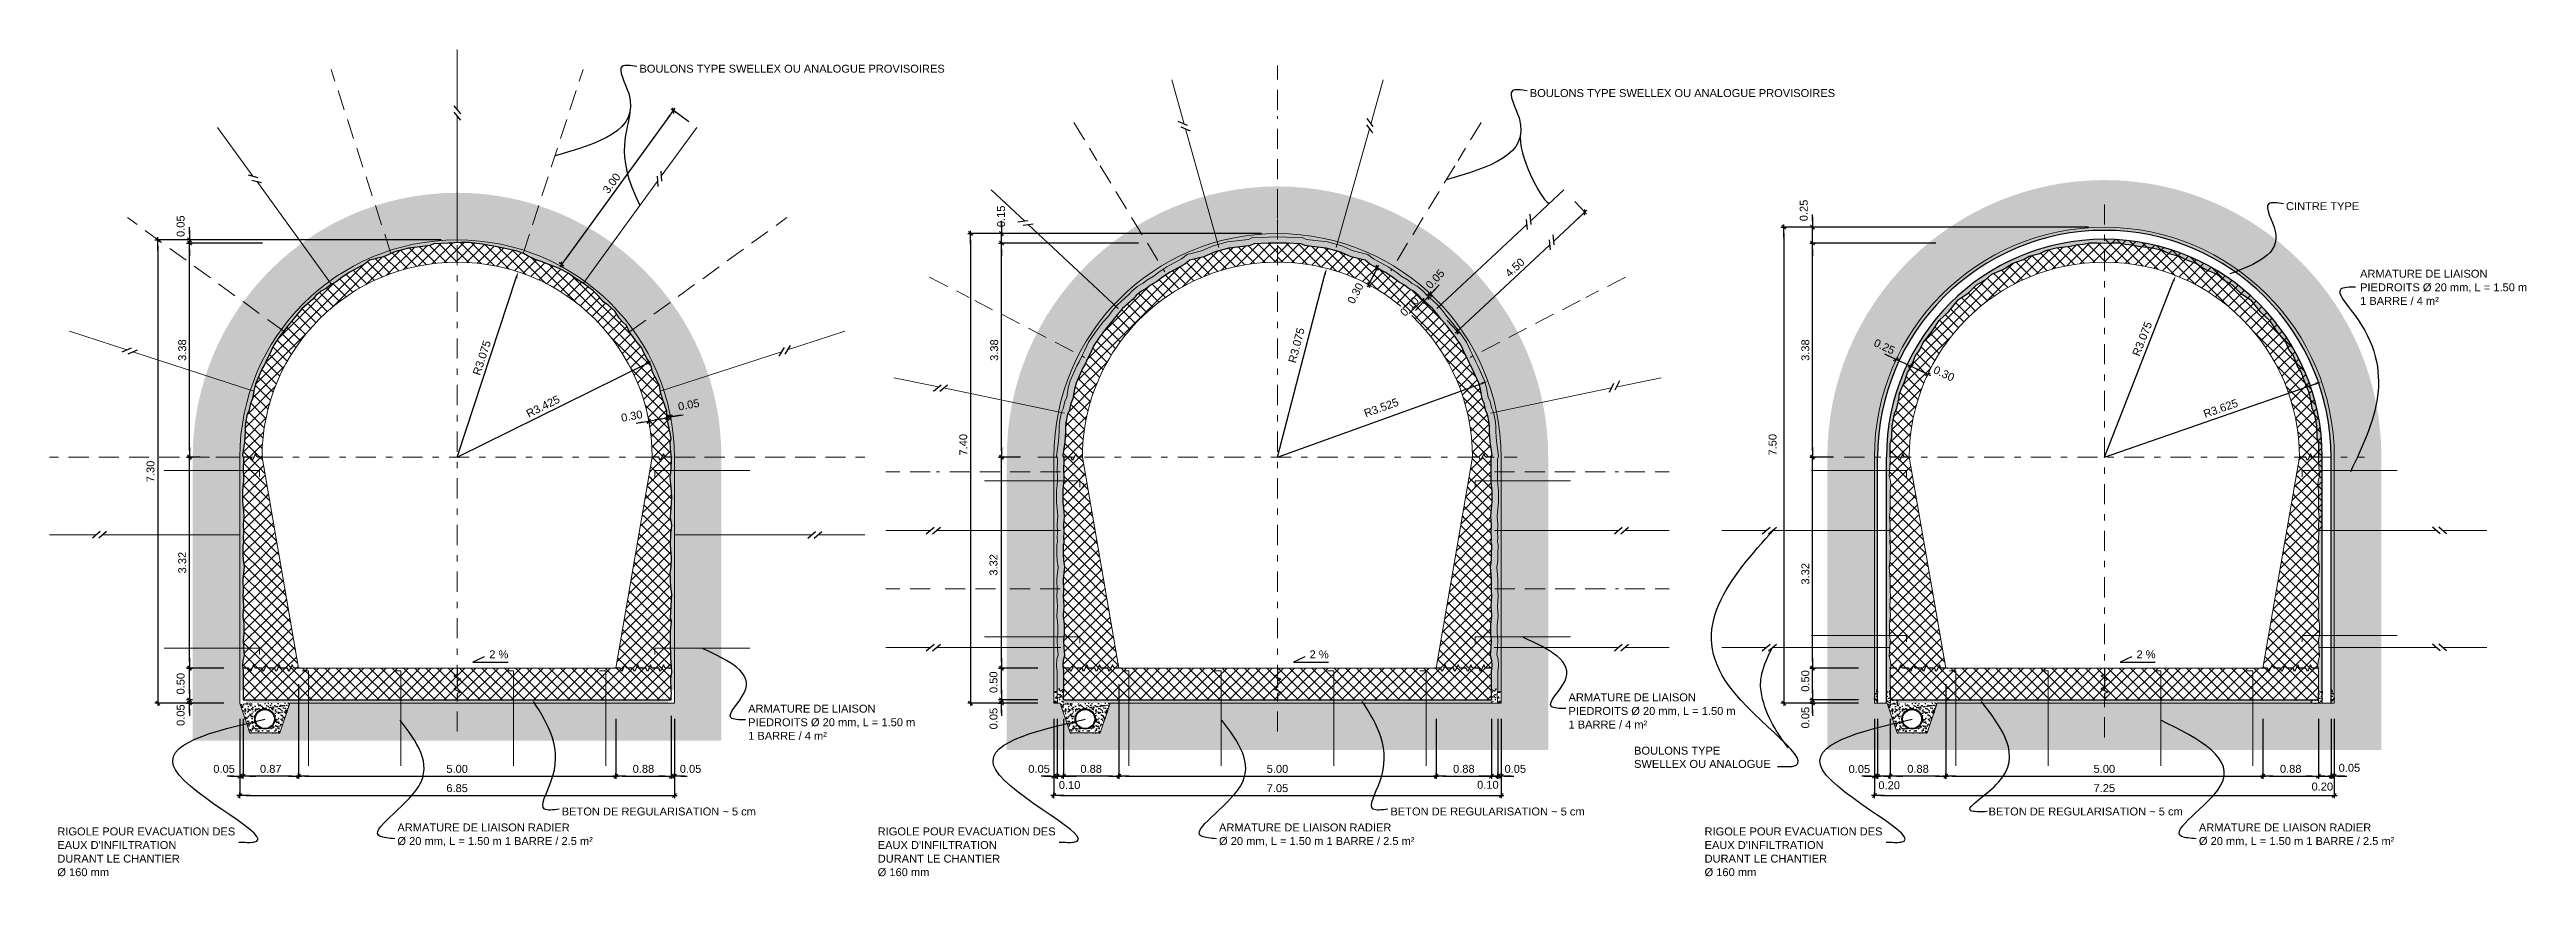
# Model space of a CAD drawing. Extents: x 67 to 63019, y 41 to 109009.
# Drawn here: x 192.19 to 231.24, y 118.38 to 131.41 of the extents above; entities that cross this region are included whole.
import ezdxf
from ezdxf.enums import TextEntityAlignment as Align

# ---------------------------------------------------------------- set-up
doc = ezdxf.new("R2010")
doc.units = 0
doc.header["$MEASUREMENT"] = 0
doc.header["$PDMODE"] = 67
doc.linetypes.add('TRATTEGGIATA2', pattern=[9.525, 6.35, -3.175])
doc.linetypes.add('TRATTOPUNTO2', pattern=[12.7, 6.35, -3.175, 0, -3.175])
for name, color, linetype in [('DIME', 6, 'Continuous'), ('LIN010CO', 2, 'Continuous'), ('LIN018CO', 6, 'Continuous'), ('LIN050CO', 3, 'Continuous'), ('TEXT035', 1, 'Continuous'), ('Tratteggi', 2, 'Continuous')]:
    doc.layers.add(name, color=color, linetype=linetype)
doc.styles.add('ARIAL', font='arial.ttf')
doc.linetypes.add('ROCCIA', pattern='A,0.25,[130,BERETTA.shx,S=0.1,R=0,X=0,Y=0],-0.2,0.25', length=0.7)
doc.dimstyles.new('50', dxfattribs={"dimscale": 0.5, "dimtxt": 0.25, "dimasz": 0.2, "dimexe": 0, "dimexo": 0.5, "dimgap": 0.1, "dimtad": 1, "dimzin": 4, "dimdsep": 46, "dimtxsty": 'ARIAL', "dimblk1": 'LINE', "dimblk2": 'LINE', "dimsah": 1, "dimcen": 2.5, "dimclrd": 256, "dimclre": 256, "dimclrt": 1, "dimadec": 0, "dimazin": 0, "dimtfac": 1, "dimtmove": 2, "dimatfit": 3, "dimldrblk": 'LINE', "dimfxl": 1, "dimtvp": 1, "dimtolj": 1, "dimtzin": 0, "dimarcsym": 0})
pattern_1 = [(37.5, (0.99017, 0), (-0.002519734, 0.07707295), [0, -0.0608, 0, -0.068, 0, -0.065]), (7.5, (0.99017, 0), (0.07079107, 0.112885843), [0, -0.0328, 0, -0.0548, 0, -0.021]), (327.5, (0.94097, 0), (0.124565674, 0.000226362), [0, -0.02, 0, -0.072, 0, -0.094]), (317.5, (0.94097, 0), (0.120245064, 0.035107023), [0, -0.01, 0, -0.0472, 0, -0.054])]
pattern_2 = [(37.5, (0, 0), (-0.002519734, 0.077072951), [0, -0.0608, 0, -0.068, 0, -0.065]), (7.5, (0, 0), (0.07079107, 0.112885843), [0, -0.0328, 0, -0.0548, 0, -0.021]), (327.5, (-0.0492, 0), (0.124565674, 0.000226362), [0, -0.02, 0, -0.072, 0, -0.094]), (317.5, (-0.0492, 0), (0.120245064, 0.035107023), [0, -0.01, 0, -0.0472, 0, -0.054])]
pattern_3 = [(50, (0, 0), (0.3586301, -0.03137607), [0.0375, -0.4125]), (355, (0, 0), (-0.06937567, 0.37609607), [0.03, -0.33]), (100.4514, (0.0299, -0.0026), (0.2892547, 0.34471977), [0.0318701, -0.35057106]), (46.1842, (0, 0.1), (0.5336205, -0.0827595), [0.05625, -0.61875]), (96.6356, (0.04447, 0.0931), (0.4673314, 0.4870589), [0.0478051, -0.5258565]), (351.1842, (0, 0.1), (0.467331, 0.4870593), [0.045, -0.495]), (21, (0.05, 0.075), (0.29845353, -0.20130945), [0.0375, -0.4125]), (326, (0.05, 0.075), (0.12165767, 0.362575), [0.03, -0.33]), (71.4514, (0.07487, 0.05822), (0.4201113, 0.16126525), [0.0318701, -0.35057106]), (37.5, (0, 0), (0.00607993, 0.16644693), [0, -0.326, 0, -0.335, 0, -0.33125]), (7.5, (0, 0), (0.13153477, 0.19720586), [0, -0.191, 0, -0.3185, 0, -0.12625]), (327.5, (-0.1115, 0), (0.26691122, -0.011277436), [0, -0.125, 0, -0.39, 0, -0.5175]), (317.5, (-0.1615, 0), (0.29159308, 0.0500525), [0, -0.1625, 0, -0.259, 0, -0.3675])]

msp = doc.modelspace()

# ---------------------------------------------------------------- texts
at = {"layer": 'DIME', "color": 1, "insert": (215.2923, 127.9772), "char_height": 0.125, "attachment_point": 5, "rotation": 43.02347, "style": 'ARIAL'}
msp.add_mtext('\\A1;4.50', dxfattribs=at)
at = {"layer": 'TEXT035', "style": 'ARIAL'}
for s, p in [('BOULONS TYPE SWELLEX OU ANALOGUE PROVISOIRES', (201.4924, 131.049)), ('BOULONS TYPE SWELLEX OU ANALOGUE PROVISOIRES', (215.5279, 130.6647)), ('CINTRE TYPE', (227.4486, 128.8821)), ('ARMATURE DE LIAISON', (228.6164, 127.8174)), ('PIEDROITS %%C 20 mm, L = 1.50 m', (228.6164, 127.6031)), ('1 BARRE / 4 m²', (228.6164, 127.3888)), ('ARMATURE DE LIAISON', (203.2056, 120.9623)), ('ARMATURE DE LIAISON', (216.138, 121.1402)), ('PIEDROITS %%C 20 mm, L = 1.50 m', (216.138, 120.926)), ('1 BARRE / 4 m²', (203.2056, 120.5337)), ('PIEDROITS %%C 20 mm, L = 1.50 m', (203.2059, 120.748)), ('1 BARRE / 4 m²', (216.138, 120.7117)), ('BOULONS TYPE ', (217.1717, 120.3004)), ('SWELLEX OU ANALOGUE', (217.1717, 120.0915)), ('RIGOLE POUR EVACUATION DES', (192.3158, 119.0268)), ('ARMATURE DE LIAISON RADIER', (197.6769, 119.0899)), ('BETON DE REGULARISATION ~ 5 cm', (200.2673, 119.3415)), ('RIGOLE POUR EVACUATION DES', (205.2482, 119.0268)), ('ARMATURE DE LIAISON RADIER', (210.629, 119.0899)), ('BETON DE REGULARISATION ~ 5 cm', (213.3316, 119.3415)), ('RIGOLE POUR EVACUATION DES', (218.2831, 119.0268)), ('BETON DE REGULARISATION ~ 5 cm', (222.7598, 119.3415)), ('ARMATURE DE LIAISON RADIER', (226.0757, 119.0899)), ("EAUX D'INFILTRATION", (192.3158, 118.8125)), ('DURANT LE CHANTIER', (192.3158, 118.5982)), ('%%C 20 mm, L = 1.50 m 1 BARRE / 2.5 m²', (197.6769, 118.8756)), ("EAUX D'INFILTRATION", (205.2482, 118.8125)), ('DURANT LE CHANTIER', (205.2482, 118.5982)), ('%%C 20 mm, L = 1.50 m 1 BARRE / 2.5 m²', (210.629, 118.8756)), ("EAUX D'INFILTRATION", (218.2831, 118.8125)), ('DURANT LE CHANTIER', (218.2831, 118.5982)), ('%%C 20 mm, L = 1.50 m 1 BARRE / 2.5 m²', (226.0757, 118.8756)), ('%%C 160 mm', (192.3158, 118.3845)), ('%%C 160 mm', (205.2482, 118.3845)), ('%%C 160 mm', (218.2831, 118.3845))]:
    msp.add_text(s, height=0.125, dxfattribs=at).set_placement(p)
for p in [(199.4256, 121.8177), (212.358, 121.8177), (225.3929, 121.8177)]:
    msp.add_text('2 %', height=0.125, dxfattribs=at).set_placement(p, align=Align.RIGHT)

# ---------------------------------------------------------------- blocks, each defined once
blk = doc.blocks.new('LINE')
for p, q in [((-1.6, 0), (0.45, 0)), ((0, 0.45), (0, -0.45))]:
    blk.add_line(p, q)
at = {"color": 3}
blk.add_line((-0.32, -0.32), (0.32, 0.32), dxfattribs=at)
blk = doc.blocks.new('*D12')
at = {"layer": 'Defpoints', "color": 0, "transparency": 16777216}
for p in [(208.025, 121.113), (215.075, 121.113), (215.075, 119.657)]:
    blk.add_point(p, dxfattribs=at)
at = {"layer": 'LIN018CO', "lineweight": -2, "transparency": 16777216}
for p, q in [((208.025, 120.863), (208.025, 119.657)), ((215.075, 120.863), (215.075, 119.657)), ((208.125, 119.657), (214.975, 119.657))]:
    blk.add_line(p, q, dxfattribs=at)
at = {"layer": 'LIN018CO', "lineweight": -2, "transparency": 16777216, "xscale": 0.1, "yscale": 0.1, "zscale": 0.1, "rotation": 180}
blk.add_blockref('LINE', (208.025, 119.657), dxfattribs=at)
at = {"layer": 'LIN018CO', "lineweight": -2, "transparency": 16777216, "xscale": 0.1, "yscale": 0.1, "zscale": 0.1}
blk.add_blockref('LINE', (215.075, 119.657), dxfattribs=at)
at = {"layer": 'LIN018CO', "color": 1, "lineweight": 0, "transparency": 16777216, "insert": (211.55, 119.771), "char_height": 0.125, "attachment_point": 5, "style": 'ARIAL'}
blk.add_mtext('\\A1;7.05', dxfattribs=at)
blk = doc.blocks.new('*D18')
at = {"layer": 'Defpoints', "color": 0, "transparency": 16777216}
for p in [(202.028, 130.452), (202.394, 130.186), (200.631, 127.759)]:
    blk.add_point(p, dxfattribs=at)
at = {"layer": 'LIN018CO', "lineweight": -2, "transparency": 16777216}
for p, q in [((202.273, 130.274), (202.028, 130.452)), ((200.324, 128.106), (201.969, 130.371))]:
    blk.add_line(p, q, dxfattribs=at)
at = {"layer": 'LIN018CO', "lineweight": -2, "transparency": 16777216, "xscale": 0.1, "yscale": 0.1, "zscale": 0.1}
for p, rotation in [((202.028, 130.452), 53.99999999983023), ((200.265, 128.025), 233.9999999998302)]:
    blk.add_blockref('LINE', p, dxfattribs=dict(at, rotation=rotation))
at = {"layer": 'LIN018CO', "color": 1, "lineweight": 0, "transparency": 16777216, "insert": (201.054, 129.306), "char_height": 0.125, "attachment_point": 5, "rotation": 54, "style": 'ARIAL'}
blk.add_mtext('\\A1;3.00', dxfattribs=at)
blk = doc.blocks.new('*D22')
at = {"layer": 'Defpoints', "color": 0, "transparency": 16777216}
for p in [(196.129, 128.413), (193.899, 121.113), (195.193, 121.113)]:
    blk.add_point(p, dxfattribs=at)
at = {"layer": 'DIME', "lineweight": -2, "transparency": 16777216}
for p, q in [((195.879, 128.413), (193.899, 128.413)), ((193.899, 128.313), (193.899, 121.213)), ((194.943, 121.113), (193.899, 121.113))]:
    blk.add_line(p, q, dxfattribs=at)
at = {"layer": 'DIME', "lineweight": -2, "transparency": 16777216, "xscale": 0.1, "yscale": 0.1, "zscale": 0.1}
for p, rotation in [((193.899, 128.413), 90), ((193.899, 121.113), 270)]:
    blk.add_blockref('LINE', p, dxfattribs=dict(at, rotation=rotation))
at = {"layer": 'DIME', "color": 1, "transparency": 16777216, "insert": (193.785, 124.763), "char_height": 0.125, "attachment_point": 5, "rotation": 90, "style": 'ARIAL'}
blk.add_mtext('\\A1;7.30', dxfattribs=at)
blk = doc.blocks.new('*D6')
at = {"layer": 'Defpoints', "color": 0, "transparency": 16777216}
for p in [(194.399, 124.988), (195.543, 124.988), (195.193, 121.663)]:
    blk.add_point(p, dxfattribs=at)
at = {"layer": 'DIME', "lineweight": -2, "transparency": 16777216}
blk.add_line((194.399, 121.763), (194.399, 124.888), dxfattribs=at)
at = {"layer": 'DIME', "lineweight": -2, "transparency": 16777216, "xscale": 0.1, "yscale": 0.1, "zscale": 0.1}
for p, rotation in [((194.399, 124.988), 90), ((194.399, 121.663), 270)]:
    blk.add_blockref('LINE', p, dxfattribs=dict(at, rotation=rotation))
at = {"layer": 'DIME', "color": 1, "transparency": 16777216, "insert": (194.285, 123.326), "char_height": 0.125, "attachment_point": 5, "rotation": 90, "style": 'ARIAL'}
blk.add_mtext('\\A1;3.32', dxfattribs=at)
blk = doc.blocks.new('*D9')
at = {"layer": 'Defpoints', "color": 0, "transparency": 16777216}
for p in [(196.118, 121.663), (201.118, 121.113), (201.118, 119.961)]:
    blk.add_point(p, dxfattribs=at)
at = {"layer": 'LIN018CO', "lineweight": -2, "transparency": 16777216}
for p, q in [((196.118, 121.413), (196.118, 119.961)), ((201.118, 120.863), (201.118, 119.961)), ((196.218, 119.961), (201.018, 119.961))]:
    blk.add_line(p, q, dxfattribs=at)
at = {"layer": 'LIN018CO', "lineweight": -2, "transparency": 16777216, "xscale": 0.1, "yscale": 0.1, "zscale": 0.1, "rotation": 180}
blk.add_blockref('LINE', (196.118, 119.961), dxfattribs=at)
at = {"layer": 'LIN018CO', "lineweight": -2, "transparency": 16777216, "xscale": 0.1, "yscale": 0.1, "zscale": 0.1}
blk.add_blockref('LINE', (201.118, 119.961), dxfattribs=at)
at = {"layer": 'LIN018CO', "color": 1, "lineweight": 0, "transparency": 16777216, "insert": (198.618, 120.075), "char_height": 0.125, "attachment_point": 5, "style": 'ARIAL'}
blk.add_mtext('\\A1;5.00', dxfattribs=at)
blk = doc.blocks.new('*D7')
at = {"layer": 'Defpoints', "color": 0, "transparency": 16777216}
for p in [(195.193, 121.113), (202.043, 121.113), (202.043, 119.657)]:
    blk.add_point(p, dxfattribs=at)
at = {"layer": 'LIN018CO', "lineweight": -2, "transparency": 16777216}
for p, q in [((195.193, 120.863), (195.193, 119.657)), ((202.043, 120.863), (202.043, 119.657)), ((195.293, 119.657), (201.943, 119.657))]:
    blk.add_line(p, q, dxfattribs=at)
at = {"layer": 'LIN018CO', "lineweight": -2, "transparency": 16777216, "xscale": 0.1, "yscale": 0.1, "zscale": 0.1, "rotation": 180}
blk.add_blockref('LINE', (195.193, 119.657), dxfattribs=at)
at = {"layer": 'LIN018CO', "lineweight": -2, "transparency": 16777216, "xscale": 0.1, "yscale": 0.1, "zscale": 0.1}
blk.add_blockref('LINE', (202.043, 119.657), dxfattribs=at)
at = {"layer": 'LIN018CO', "color": 1, "lineweight": 0, "transparency": 16777216, "insert": (198.618, 119.771), "char_height": 0.125, "attachment_point": 5, "style": 'ARIAL'}
blk.add_mtext('\\A1;6.85', dxfattribs=at)
blk = doc.blocks.new('*D20')
at = {"layer": 'Defpoints', "color": 0, "transparency": 16777216}
for p in [(194.399, 121.663), (195.193, 121.663), (195.243, 121.163)]:
    blk.add_point(p, dxfattribs=at)
at = {"layer": 'DIME', "lineweight": -2, "transparency": 16777216}
for p, q in [((194.943, 121.663), (194.399, 121.663)), ((194.399, 121.263), (194.399, 121.563))]:
    blk.add_line(p, q, dxfattribs=at)
at = {"layer": 'DIME', "lineweight": -2, "transparency": 16777216, "xscale": 0.1, "yscale": 0.1, "zscale": 0.1}
for p, rotation in [((194.399, 121.663), 90), ((194.399, 121.163), 270)]:
    blk.add_blockref('LINE', p, dxfattribs=dict(at, rotation=rotation))
at = {"layer": 'DIME', "color": 1, "transparency": 16777216, "insert": (194.26, 121.418), "char_height": 0.125, "attachment_point": 5, "rotation": 90, "style": 'ARIAL'}
blk.add_mtext('\\A1;0.50', dxfattribs=at)
blk = doc.blocks.new('*D8')
at = {"layer": 'Defpoints', "color": 0, "transparency": 16777216}
for p in [(195.193, 121.113), (195.243, 121.113), (195.243, 119.961)]:
    blk.add_point(p, dxfattribs=at)
at = {"layer": 'DIME', "lineweight": -2, "transparency": 16777216}
for p, q in [((195.243, 120.863), (195.243, 119.961)), ((195.093, 119.961), (194.993, 119.961)), ((195.193, 119.961), (195.243, 119.961)), ((195.343, 119.961), (195.443, 119.961))]:
    blk.add_line(p, q, dxfattribs=at)
at = {"layer": 'DIME', "lineweight": -2, "transparency": 16777216, "xscale": 0.1, "yscale": 0.1, "zscale": 0.1}
blk.add_blockref('LINE', (195.193, 119.961), dxfattribs=at)
at = {"layer": 'DIME', "lineweight": -2, "transparency": 16777216, "xscale": 0.1, "yscale": 0.1, "zscale": 0.1, "rotation": 180}
blk.add_blockref('LINE', (195.243, 119.961), dxfattribs=at)
at = {"layer": 'DIME', "color": 1, "transparency": 16777216, "insert": (194.945, 120.075), "char_height": 0.125, "attachment_point": 5, "style": 'ARIAL'}
blk.add_mtext('\\A1;0.05', dxfattribs=at)
blk = doc.blocks.new('*D21')
at = {"layer": 'Defpoints', "color": 0, "transparency": 16777216}
for p in [(194.399, 128.363), (198.368, 128.363), (194.816, 124.988)]:
    blk.add_point(p, dxfattribs=at)
at = {"layer": 'DIME', "lineweight": -2, "transparency": 16777216}
for p, q in [((194.399, 125.088), (194.399, 128.263)), ((194.566, 124.988), (194.399, 124.988))]:
    blk.add_line(p, q, dxfattribs=at)
at = {"layer": 'DIME', "lineweight": -2, "transparency": 16777216, "xscale": 0.1, "yscale": 0.1, "zscale": 0.1}
for p, rotation in [((194.399, 128.363), 90), ((194.399, 124.988), 270)]:
    blk.add_blockref('LINE', p, dxfattribs=dict(at, rotation=rotation))
at = {"layer": 'DIME', "color": 1, "transparency": 16777216, "insert": (194.285, 126.676), "char_height": 0.125, "attachment_point": 5, "rotation": 90, "style": 'ARIAL'}
blk.add_mtext('\\A1;3.38', dxfattribs=at)
blk = doc.blocks.new('*D11')
at = {"layer": 'Defpoints', "color": 0, "transparency": 16777216}
for p in [(201.935, 125.612), (201.984, 125.621), (201.984, 125.621)]:
    blk.add_point(p, dxfattribs=at)
at = {"layer": 'DIME', "lineweight": -2, "transparency": 16777216}
for p, q in [((201.837, 125.593), (201.738, 125.575)), ((201.935, 125.612), (201.984, 125.621)), ((202.082, 125.64), (202.18, 125.658))]:
    blk.add_line(p, q, dxfattribs=at)
at = {"layer": 'DIME', "lineweight": -2, "transparency": 16777216, "xscale": 0.1, "yscale": 0.1, "zscale": 0.1}
for p, rotation in [((201.935, 125.612), 10.64889613034119), ((201.984, 125.621), 190.6488961303412)]:
    blk.add_blockref('LINE', p, dxfattribs=dict(at, rotation=rotation))
at = {"layer": 'DIME', "color": 1, "transparency": 16777216, "insert": (202.269, 125.814), "char_height": 0.125, "attachment_point": 5, "rotation": 10.6489, "style": 'ARIAL'}
blk.add_mtext('\\A1;0.05', dxfattribs=at)
blk = doc.blocks.new('*D10')
at = {"layer": 'Defpoints', "color": 0, "transparency": 16777216}
for p in [(201.64, 125.557), (201.935, 125.612), (201.935, 125.612)]:
    blk.add_point(p, dxfattribs=at)
at = {"layer": 'DIME', "lineweight": -2, "transparency": 16777216}
for p, q in [((201.542, 125.538), (201.443, 125.52)), ((201.64, 125.557), (201.935, 125.612)), ((202.033, 125.63), (202.131, 125.649))]:
    blk.add_line(p, q, dxfattribs=at)
at = {"layer": 'DIME', "lineweight": -2, "transparency": 16777216, "xscale": 0.1, "yscale": 0.1, "zscale": 0.1}
for p, rotation in [((201.64, 125.557), 10.64889613034119), ((201.935, 125.612), 190.6488961303412)]:
    blk.add_blockref('LINE', p, dxfattribs=dict(at, rotation=rotation))
at = {"layer": 'DIME', "color": 1, "transparency": 16777216, "insert": (201.372, 125.636), "char_height": 0.125, "attachment_point": 5, "rotation": 10.6489, "style": 'ARIAL'}
blk.add_mtext('\\A1;0.30', dxfattribs=at)
blk = doc.blocks.new('*D5')
at = {"layer": 'Defpoints', "color": 0, "transparency": 16777216}
for p in [(207.199, 124.988), (208.475, 124.988), (208.025, 121.663)]:
    blk.add_point(p, dxfattribs=at)
at = {"layer": 'DIME', "lineweight": -2, "transparency": 16777216}
blk.add_line((207.199, 121.763), (207.199, 124.888), dxfattribs=at)
at = {"layer": 'DIME', "lineweight": -2, "transparency": 16777216, "xscale": 0.1, "yscale": 0.1, "zscale": 0.1}
for p, rotation in [((207.199, 124.988), 90), ((207.199, 121.663), 270)]:
    blk.add_blockref('LINE', p, dxfattribs=dict(at, rotation=rotation))
at = {"layer": 'DIME', "color": 1, "transparency": 16777216, "insert": (207.074, 123.291), "char_height": 0.125, "attachment_point": 5, "rotation": 90, "style": 'ARIAL'}
blk.add_mtext('\\A1;3.32', dxfattribs=at)
blk = doc.blocks.new('*D25')
at = {"layer": 'Defpoints', "color": 0, "transparency": 16777216}
for p in [(210.562, 128.513), (206.712, 121.113), (208.025, 121.113)]:
    blk.add_point(p, dxfattribs=at)
at = {"layer": 'DIME', "lineweight": -2, "transparency": 16777216}
for p, q in [((210.312, 128.513), (206.712, 128.513)), ((206.712, 128.413), (206.712, 121.213)), ((207.775, 121.113), (206.712, 121.113))]:
    blk.add_line(p, q, dxfattribs=at)
at = {"layer": 'DIME', "lineweight": -2, "transparency": 16777216, "xscale": 0.1, "yscale": 0.1, "zscale": 0.1}
for p, rotation in [((206.712, 128.513), 90), ((206.712, 121.113), 270)]:
    blk.add_blockref('LINE', p, dxfattribs=dict(at, rotation=rotation))
at = {"layer": 'DIME', "color": 1, "transparency": 16777216, "insert": (206.598, 125.184), "char_height": 0.125, "attachment_point": 5, "rotation": 90, "style": 'ARIAL'}
blk.add_mtext('\\A1;7.40', dxfattribs=at)
blk = doc.blocks.new('*D4')
at = {"layer": 'Defpoints', "color": 0, "transparency": 16777216}
for p in [(207.199, 121.113), (208.025, 121.163), (208.025, 121.113)]:
    blk.add_point(p, dxfattribs=at)
at = {"layer": 'DIME', "lineweight": -2, "transparency": 16777216}
for p, q in [((207.199, 121.263), (207.199, 121.363)), ((207.775, 121.163), (207.199, 121.163)), ((207.199, 121.163), (207.199, 121.113)), ((207.775, 121.113), (207.199, 121.113)), ((207.199, 121.013), (207.199, 120.913))]:
    blk.add_line(p, q, dxfattribs=at)
at = {"layer": 'DIME', "lineweight": -2, "transparency": 16777216, "xscale": 0.1, "yscale": 0.1, "zscale": 0.1}
for p, rotation in [((207.199, 121.163), 270), ((207.199, 121.113), 90)]:
    blk.add_blockref('LINE', p, dxfattribs=dict(at, rotation=rotation))
at = {"layer": 'DIME', "color": 1, "transparency": 16777216, "insert": (207.074, 120.868), "char_height": 0.125, "attachment_point": 5, "rotation": 90, "style": 'ARIAL'}
blk.add_mtext('\\A1;0.05', dxfattribs=at)
blk = doc.blocks.new('*D23')
at = {"layer": 'Defpoints', "color": 0, "transparency": 16777216}
for p in [(207.199, 121.663), (208.025, 121.663), (208.025, 121.163)]:
    blk.add_point(p, dxfattribs=at)
at = {"layer": 'DIME', "lineweight": -2, "transparency": 16777216}
for p, q in [((207.775, 121.663), (207.199, 121.663)), ((207.199, 121.263), (207.199, 121.563))]:
    blk.add_line(p, q, dxfattribs=at)
at = {"layer": 'DIME', "lineweight": -2, "transparency": 16777216, "xscale": 0.1, "yscale": 0.1, "zscale": 0.1}
for p, rotation in [((207.199, 121.663), 90), ((207.199, 121.163), 270)]:
    blk.add_blockref('LINE', p, dxfattribs=dict(at, rotation=rotation))
at = {"layer": 'DIME', "color": 1, "transparency": 16777216, "insert": (207.074, 121.441), "char_height": 0.125, "attachment_point": 5, "rotation": 90, "style": 'ARIAL'}
blk.add_mtext('\\A1;0.50', dxfattribs=at)
blk = doc.blocks.new('*D15')
at = {"layer": 'Defpoints', "color": 0, "transparency": 16777216}
for p in [(208.025, 121.113), (208.075, 121.113), (208.025, 119.961)]:
    blk.add_point(p, dxfattribs=at)
at = {"layer": 'DIME', "lineweight": -2, "transparency": 16777216}
for p, q in [((208.025, 120.863), (208.025, 119.961)), ((208.075, 120.863), (208.075, 119.961)), ((207.925, 119.961), (207.825, 119.961)), ((208.075, 119.961), (208.025, 119.961)), ((208.175, 119.961), (208.275, 119.961))]:
    blk.add_line(p, q, dxfattribs=at)
at = {"layer": 'DIME', "lineweight": -2, "transparency": 16777216, "xscale": 0.1, "yscale": 0.1, "zscale": 0.1}
blk.add_blockref('LINE', (208.025, 119.961), dxfattribs=at)
at = {"layer": 'DIME', "lineweight": -2, "transparency": 16777216, "xscale": 0.1, "yscale": 0.1, "zscale": 0.1, "rotation": 180}
blk.add_blockref('LINE', (208.075, 119.961), dxfattribs=at)
at = {"layer": 'DIME', "color": 1, "transparency": 16777216, "insert": (207.792, 120.075), "char_height": 0.125, "attachment_point": 5, "style": 'ARIAL'}
blk.add_mtext('\\A1;0.05', dxfattribs=at)
blk = doc.blocks.new('*D14')
at = {"layer": 'Defpoints', "color": 0, "transparency": 16777216}
for p in [(208.075, 121.113), (208.175, 121.113), (208.175, 119.961)]:
    blk.add_point(p, dxfattribs=at)
at = {"layer": 'DIME', "lineweight": -2, "transparency": 16777216}
for p, q in [((208.075, 120.863), (208.075, 119.961)), ((208.175, 120.863), (208.175, 119.961)), ((207.975, 119.961), (207.875, 119.961)), ((208.075, 119.961), (208.175, 119.961)), ((208.275, 119.961), (208.375, 119.961))]:
    blk.add_line(p, q, dxfattribs=at)
at = {"layer": 'DIME', "lineweight": -2, "transparency": 16777216, "xscale": 0.1, "yscale": 0.1, "zscale": 0.1}
blk.add_blockref('LINE', (208.075, 119.961), dxfattribs=at)
at = {"layer": 'DIME', "lineweight": -2, "transparency": 16777216, "xscale": 0.1, "yscale": 0.1, "zscale": 0.1, "rotation": 180}
blk.add_blockref('LINE', (208.175, 119.961), dxfattribs=at)
at = {"layer": 'DIME', "color": 1, "transparency": 16777216, "insert": (208.273, 119.821), "char_height": 0.125, "attachment_point": 5, "style": 'ARIAL'}
blk.add_mtext('\\A1;0.10', dxfattribs=at)
blk = doc.blocks.new('*D24')
at = {"layer": 'Defpoints', "color": 0, "transparency": 16777216}
for p in [(207.199, 128.363), (209.609, 128.363), (207.748, 124.988)]:
    blk.add_point(p, dxfattribs=at)
at = {"layer": 'DIME', "lineweight": -2, "transparency": 16777216}
for p, q in [((209.359, 128.363), (207.199, 128.363)), ((207.199, 125.088), (207.199, 128.263)), ((207.498, 124.988), (207.199, 124.988))]:
    blk.add_line(p, q, dxfattribs=at)
at = {"layer": 'DIME', "lineweight": -2, "transparency": 16777216, "xscale": 0.1, "yscale": 0.1, "zscale": 0.1}
for p, rotation in [((207.199, 128.363), 90), ((207.199, 124.988), 270)]:
    blk.add_blockref('LINE', p, dxfattribs=dict(at, rotation=rotation))
at = {"layer": 'DIME', "color": 1, "transparency": 16777216, "insert": (207.085, 126.676), "char_height": 0.125, "attachment_point": 5, "rotation": 90, "style": 'ARIAL'}
blk.add_mtext('\\A1;3.38', dxfattribs=at)
blk = doc.blocks.new('*D13')
at = {"layer": 'Defpoints', "color": 0, "transparency": 16777216}
for p in [(215.025, 121.114), (215.075, 121.113), (215.075, 119.961)]:
    blk.add_point(p, dxfattribs=at)
at = {"layer": 'DIME', "lineweight": -2, "transparency": 16777216}
for p, q in [((215.075, 120.863), (215.075, 119.961)), ((214.925, 119.961), (214.825, 119.961)), ((215.025, 119.961), (215.075, 119.961)), ((215.175, 119.961), (215.275, 119.961))]:
    blk.add_line(p, q, dxfattribs=at)
at = {"layer": 'DIME', "lineweight": -2, "transparency": 16777216, "xscale": 0.1, "yscale": 0.1, "zscale": 0.1}
blk.add_blockref('LINE', (215.025, 119.961), dxfattribs=at)
at = {"layer": 'DIME', "lineweight": -2, "transparency": 16777216, "xscale": 0.1, "yscale": 0.1, "zscale": 0.1, "rotation": 180}
blk.add_blockref('LINE', (215.075, 119.961), dxfattribs=at)
at = {"layer": 'DIME', "color": 1, "transparency": 16777216, "insert": (215.299, 120.075), "char_height": 0.125, "attachment_point": 5, "style": 'ARIAL'}
blk.add_mtext('\\A1;0.05', dxfattribs=at)
blk = doc.blocks.new('*D19')
at = {"layer": 'Defpoints', "color": 0, "transparency": 16777216}
for p in [(212.986, 127.707), (213.126, 127.973), (213.126, 127.973)]:
    blk.add_point(p, dxfattribs=at)
at = {"layer": 'DIME', "lineweight": -2, "transparency": 16777216}
blk.add_line((213.033, 127.796), (213.08, 127.884), dxfattribs=at)
at = {"layer": 'DIME', "lineweight": -2, "transparency": 16777216, "xscale": 0.1, "yscale": 0.1, "zscale": 0.1}
for p, rotation in [((212.986, 127.707), 242.1600738975006), ((213.126, 127.973), 62.16007389750063)]:
    blk.add_blockref('LINE', p, dxfattribs=dict(at, rotation=rotation))
at = {"layer": 'DIME', "color": 1, "transparency": 16777216, "insert": (212.779, 127.572), "char_height": 0.125, "attachment_point": 5, "rotation": 62.1601, "style": 'ARIAL'}
blk.add_mtext('\\A1;0.30', dxfattribs=at)
blk = doc.blocks.new('*D17')
at = {"layer": 'Defpoints', "color": 0, "transparency": 16777216}
for p in [(213.93, 127.521), (213.964, 127.557), (213.964, 127.557)]:
    blk.add_point(p, dxfattribs=at)
at = {"layer": 'DIME', "lineweight": -2, "transparency": 16777216}
for p, q in [((214.032, 127.63), (214.101, 127.703)), ((213.861, 127.448), (213.793, 127.375)), ((213.93, 127.521), (213.964, 127.557))]:
    blk.add_line(p, q, dxfattribs=at)
at = {"layer": 'DIME', "lineweight": -2, "transparency": 16777216, "xscale": 0.1, "yscale": 0.1, "zscale": 0.1}
for p, rotation in [((213.964, 127.557), 226.7885267660168), ((213.93, 127.521), 46.78852676601685)]:
    blk.add_blockref('LINE', p, dxfattribs=dict(at, rotation=rotation))
at = {"layer": 'DIME', "color": 1, "transparency": 16777216, "insert": (214.035, 127.797), "char_height": 0.125, "attachment_point": 5, "rotation": 46.7885, "style": 'ARIAL'}
blk.add_mtext('\\A1;0.05', dxfattribs=at)
blk = doc.blocks.new('*D16')
at = {"layer": 'Defpoints', "color": 0, "transparency": 16777216}
for p in [(213.861, 127.448), (213.93, 127.521), (213.93, 127.521)]:
    blk.add_point(p, dxfattribs=at)
at = {"layer": 'DIME', "lineweight": -2, "transparency": 16777216}
for p, q in [((213.793, 127.375), (213.724, 127.302)), ((213.861, 127.448), (213.93, 127.521)), ((213.998, 127.594), (214.067, 127.667))]:
    blk.add_line(p, q, dxfattribs=at)
at = {"layer": 'DIME', "lineweight": -2, "transparency": 16777216, "xscale": 0.1, "yscale": 0.1, "zscale": 0.1}
for p, rotation in [((213.861, 127.448), 46.78852676601685), ((213.93, 127.521), 226.7885267660168)]:
    blk.add_blockref('LINE', p, dxfattribs=dict(at, rotation=rotation))
at = {"layer": 'DIME', "color": 1, "transparency": 16777216, "insert": (213.632, 127.363), "char_height": 0.125, "attachment_point": 5, "rotation": 46.7885, "style": 'ARIAL'}
blk.add_mtext('\\A1;0.10', dxfattribs=at)
blk = doc.blocks.new('*D26')
at = {"layer": 'Defpoints', "color": 0, "transparency": 16777216}
for p in [(219.986, 124.988), (221.294, 124.988), (220.96, 121.663)]:
    blk.add_point(p, dxfattribs=at)
at = {"layer": 'DIME', "lineweight": -2, "transparency": 16777216}
blk.add_line((219.986, 121.763), (219.986, 124.888), dxfattribs=at)
at = {"layer": 'DIME', "lineweight": -2, "transparency": 16777216, "xscale": 0.1, "yscale": 0.1, "zscale": 0.1}
for p, rotation in [((219.986, 124.988), 90), ((219.986, 121.663), 270)]:
    blk.add_blockref('LINE', p, dxfattribs=dict(at, rotation=rotation))
at = {"layer": 'DIME', "color": 1, "transparency": 16777216, "insert": (219.872, 123.15), "char_height": 0.125, "attachment_point": 5, "rotation": 90, "style": 'ARIAL'}
blk.add_mtext('\\A1;3.32', dxfattribs=at)
blk = doc.blocks.new('*D27')
at = {"layer": 'Defpoints', "color": 0, "transparency": 16777216}
for p in [(224.585, 128.613), (219.531, 121.113), (220.96, 121.113)]:
    blk.add_point(p, dxfattribs=at)
at = {"layer": 'DIME', "lineweight": -2, "transparency": 16777216}
for p, q in [((224.335, 128.613), (219.531, 128.613)), ((219.531, 128.513), (219.531, 121.213)), ((220.71, 121.113), (219.531, 121.113))]:
    blk.add_line(p, q, dxfattribs=at)
at = {"layer": 'DIME', "lineweight": -2, "transparency": 16777216, "xscale": 0.1, "yscale": 0.1, "zscale": 0.1}
for p, rotation in [((219.531, 128.613), 90), ((219.531, 121.113), 270)]:
    blk.add_blockref('LINE', p, dxfattribs=dict(at, rotation=rotation))
at = {"layer": 'DIME', "color": 1, "transparency": 16777216, "insert": (219.356, 125.184), "char_height": 0.125, "attachment_point": 5, "rotation": 90, "style": 'ARIAL'}
blk.add_mtext('\\A1;7.50', dxfattribs=at)
blk = doc.blocks.new('*D28')
at = {"layer": 'Defpoints', "color": 0, "transparency": 16777216}
for p in [(219.986, 121.113), (220.96, 121.163), (220.96, 121.113)]:
    blk.add_point(p, dxfattribs=at)
at = {"layer": 'DIME', "lineweight": -2, "transparency": 16777216}
for p, q in [((219.986, 121.263), (219.986, 121.363)), ((220.71, 121.163), (219.986, 121.163)), ((219.986, 121.163), (219.986, 121.113)), ((220.71, 121.113), (219.986, 121.113)), ((219.986, 121.013), (219.986, 120.913))]:
    blk.add_line(p, q, dxfattribs=at)
at = {"layer": 'DIME', "lineweight": -2, "transparency": 16777216, "xscale": 0.1, "yscale": 0.1, "zscale": 0.1}
for p, rotation in [((219.986, 121.163), 270), ((219.986, 121.113), 90)]:
    blk.add_blockref('LINE', p, dxfattribs=dict(at, rotation=rotation))
at = {"layer": 'DIME', "color": 1, "transparency": 16777216, "insert": (219.872, 120.883), "char_height": 0.125, "attachment_point": 5, "rotation": 90, "style": 'ARIAL'}
blk.add_mtext('\\A1;0.05', dxfattribs=at)
blk = doc.blocks.new('*D29')
at = {"layer": 'Defpoints', "color": 0, "transparency": 16777216}
for p in [(219.986, 121.663), (220.96, 121.663), (220.96, 121.163)]:
    blk.add_point(p, dxfattribs=at)
at = {"layer": 'DIME', "lineweight": -2, "transparency": 16777216}
for p, q in [((220.71, 121.663), (219.986, 121.663)), ((219.986, 121.263), (219.986, 121.563))]:
    blk.add_line(p, q, dxfattribs=at)
at = {"layer": 'DIME', "lineweight": -2, "transparency": 16777216, "xscale": 0.1, "yscale": 0.1, "zscale": 0.1}
for p, rotation in [((219.986, 121.663), 90), ((219.986, 121.163), 270)]:
    blk.add_blockref('LINE', p, dxfattribs=dict(at, rotation=rotation))
at = {"layer": 'DIME', "color": 1, "transparency": 16777216, "insert": (219.872, 121.461), "char_height": 0.125, "attachment_point": 5, "rotation": 90, "style": 'ARIAL'}
blk.add_mtext('\\A1;0.50', dxfattribs=at)
blk = doc.blocks.new('*D30')
at = {"layer": 'Defpoints', "color": 0, "transparency": 16777216}
for p in [(219.986, 128.363), (222.179, 128.363), (220.566, 124.988)]:
    blk.add_point(p, dxfattribs=at)
at = {"layer": 'DIME', "lineweight": -2, "transparency": 16777216}
for p, q in [((221.929, 128.363), (219.986, 128.363)), ((219.986, 125.088), (219.986, 128.263)), ((220.316, 124.988), (219.986, 124.988))]:
    blk.add_line(p, q, dxfattribs=at)
at = {"layer": 'DIME', "lineweight": -2, "transparency": 16777216, "xscale": 0.1, "yscale": 0.1, "zscale": 0.1}
for p, rotation in [((219.986, 128.363), 90), ((219.986, 124.988), 270)]:
    blk.add_blockref('LINE', p, dxfattribs=dict(at, rotation=rotation))
at = {"layer": 'DIME', "color": 1, "transparency": 16777216, "insert": (219.872, 126.676), "char_height": 0.125, "attachment_point": 5, "rotation": 90, "style": 'ARIAL'}
blk.add_mtext('\\A1;3.38', dxfattribs=at)
blk = doc.blocks.new('*D31')
at = {"layer": 'Defpoints', "color": 0, "transparency": 16777216}
for p in [(221.53, 126.423), (221.802, 126.296), (221.802, 126.296)]:
    blk.add_point(p, dxfattribs=at)
at = {"layer": 'DIME', "lineweight": -2, "transparency": 16777216}
blk.add_line((221.621, 126.381), (221.711, 126.338), dxfattribs=at)
at = {"layer": 'DIME', "lineweight": -2, "transparency": 16777216, "xscale": 0.1, "yscale": 0.1, "zscale": 0.1}
for p, rotation in [((221.53, 126.423), 154.8407862769283), ((221.802, 126.296), 334.8407862769283)]:
    blk.add_blockref('LINE', p, dxfattribs=dict(at, rotation=rotation))
at = {"layer": 'DIME', "color": 1, "transparency": 16777216, "insert": (222.057, 126.305), "char_height": 0.125, "attachment_point": 5, "rotation": 334.8408, "style": 'ARIAL'}
blk.add_mtext('\\A1;0.30', dxfattribs=at)
blk = doc.blocks.new('*D32')
at = {"layer": 'Defpoints', "color": 0, "transparency": 16777216}
for p in [(221.304, 126.529), (221.304, 126.529), (221.53, 126.423)]:
    blk.add_point(p, dxfattribs=at)
at = {"layer": 'DIME', "lineweight": -2, "transparency": 16777216}
for p, q in [((221.214, 126.572), (221.123, 126.614)), ((221.53, 126.423), (221.304, 126.529)), ((221.621, 126.381), (221.711, 126.338))]:
    blk.add_line(p, q, dxfattribs=at)
at = {"layer": 'DIME', "lineweight": -2, "transparency": 16777216, "xscale": 0.1, "yscale": 0.1, "zscale": 0.1}
for p, rotation in [((221.304, 126.529), 334.8407862769283), ((221.53, 126.423), 154.8407862769283)]:
    blk.add_blockref('LINE', p, dxfattribs=dict(at, rotation=rotation))
at = {"layer": 'DIME', "color": 1, "transparency": 16777216, "insert": (221.117, 126.731), "char_height": 0.125, "attachment_point": 5, "rotation": 334.8408, "style": 'ARIAL'}
blk.add_mtext('\\A1;0.25', dxfattribs=at)
blk = doc.blocks.new('*D33')
at = {"layer": 'Defpoints', "color": 0, "transparency": 16777216}
for p in [(220.96, 121.113), (228.21, 121.113), (228.21, 119.657)]:
    blk.add_point(p, dxfattribs=at)
at = {"layer": 'LIN018CO', "lineweight": -2, "transparency": 16777216}
for p, q in [((220.96, 120.863), (220.96, 119.657)), ((228.21, 120.863), (228.21, 119.657)), ((221.06, 119.657), (228.11, 119.657))]:
    blk.add_line(p, q, dxfattribs=at)
at = {"layer": 'LIN018CO', "lineweight": -2, "transparency": 16777216, "xscale": 0.1, "yscale": 0.1, "zscale": 0.1, "rotation": 180}
blk.add_blockref('LINE', (220.96, 119.657), dxfattribs=at)
at = {"layer": 'LIN018CO', "lineweight": -2, "transparency": 16777216, "xscale": 0.1, "yscale": 0.1, "zscale": 0.1}
blk.add_blockref('LINE', (228.21, 119.657), dxfattribs=at)
at = {"layer": 'LIN018CO', "color": 1, "lineweight": 0, "transparency": 16777216, "insert": (224.585, 119.771), "char_height": 0.125, "attachment_point": 5, "style": 'ARIAL'}
blk.add_mtext('\\A1;7.25', dxfattribs=at)
blk = doc.blocks.new('*D34')
at = {"layer": 'Defpoints', "color": 0, "transparency": 16777216}
for p in [(221.01, 121.113), (221.21, 121.113), (221.01, 119.961)]:
    blk.add_point(p, dxfattribs=at)
at = {"layer": 'DIME', "lineweight": -2, "transparency": 16777216}
for p, q in [((221.01, 120.863), (221.01, 119.961)), ((220.91, 119.961), (220.81, 119.961)), ((221.21, 119.961), (221.01, 119.961)), ((221.31, 119.961), (221.41, 119.961))]:
    blk.add_line(p, q, dxfattribs=at)
at = {"layer": 'DIME', "lineweight": -2, "transparency": 16777216, "xscale": 0.1, "yscale": 0.1, "zscale": 0.1}
blk.add_blockref('LINE', (221.01, 119.961), dxfattribs=at)
at = {"layer": 'DIME', "lineweight": -2, "transparency": 16777216, "xscale": 0.1, "yscale": 0.1, "zscale": 0.1, "rotation": 180}
blk.add_blockref('LINE', (221.21, 119.961), dxfattribs=at)
at = {"layer": 'DIME', "color": 1, "transparency": 16777216, "insert": (221.193, 119.817), "char_height": 0.125, "attachment_point": 5, "style": 'ARIAL'}
blk.add_mtext('\\A1;0.20', dxfattribs=at)
blk = doc.blocks.new('*D35')
at = {"layer": 'Defpoints', "color": 0, "transparency": 16777216}
for p in [(220.96, 121.113), (221.01, 121.113), (220.96, 119.961)]:
    blk.add_point(p, dxfattribs=at)
at = {"layer": 'DIME', "lineweight": -2, "transparency": 16777216}
for p, q in [((220.96, 120.863), (220.96, 119.961)), ((220.86, 119.961), (220.76, 119.961)), ((221.01, 119.961), (220.96, 119.961)), ((221.11, 119.961), (221.21, 119.961))]:
    blk.add_line(p, q, dxfattribs=at)
at = {"layer": 'DIME', "lineweight": -2, "transparency": 16777216, "xscale": 0.1, "yscale": 0.1, "zscale": 0.1}
blk.add_blockref('LINE', (220.96, 119.961), dxfattribs=at)
at = {"layer": 'DIME', "lineweight": -2, "transparency": 16777216, "xscale": 0.1, "yscale": 0.1, "zscale": 0.1, "rotation": 180}
blk.add_blockref('LINE', (221.01, 119.961), dxfattribs=at)
at = {"layer": 'DIME', "color": 1, "transparency": 16777216, "insert": (220.723, 120.071), "char_height": 0.125, "attachment_point": 5, "style": 'ARIAL'}
blk.add_mtext('\\A1;0.05', dxfattribs=at)
blk = doc.blocks.new('*D36')
at = {"layer": 'Defpoints', "color": 0, "transparency": 16777216}
for p in [(228.009, 126.179), (224.585, 124.988)]:
    blk.add_point(p, dxfattribs=at)
at = {"layer": 'DIME', "lineweight": -2, "transparency": 16777216}
blk.add_line((224.585, 124.988), (227.915, 126.146), dxfattribs=at)
at = {"layer": 'DIME', "transparency": 16777216}
blk.add_solid([(227.909, 126.162), (227.92, 126.13), (228.009, 126.179)], dxfattribs=at)
at = {"layer": 'DIME', "color": 1, "transparency": 16777216, "insert": (226.419, 125.757), "char_height": 0.125, "attachment_point": 5, "rotation": 19.1712, "style": 'ARIAL'}
blk.add_mtext('\\A1;R3.625', dxfattribs=at)
blk = doc.blocks.new('*D37')
at = {"layer": 'Defpoints', "color": 0, "transparency": 16777216}
for p in [(225.709, 127.851), (224.585, 124.988)]:
    blk.add_point(p, dxfattribs=at)
at = {"layer": 'DIME', "lineweight": -2, "transparency": 16777216}
blk.add_line((224.585, 124.988), (225.672, 127.758), dxfattribs=at)
at = {"layer": 'DIME', "transparency": 16777216}
blk.add_solid([(225.656, 127.764), (225.687, 127.752), (225.709, 127.851)], dxfattribs=at)
at = {"layer": 'DIME', "color": 1, "transparency": 16777216, "insert": (225.182, 126.853), "char_height": 0.125, "attachment_point": 5, "rotation": 68.5736, "style": 'ARIAL'}
blk.add_mtext('\\A1;R3.075', dxfattribs=at)
blk = doc.blocks.new('*D38')
at = {"layer": 'Defpoints', "color": 0, "transparency": 16777216}
for p in [(199.58, 127.909), (198.618, 124.988)]:
    blk.add_point(p, dxfattribs=at)
at = {"layer": 'DIME', "lineweight": -2, "transparency": 16777216}
blk.add_line((198.618, 124.988), (199.549, 127.814), dxfattribs=at)
at = {"layer": 'DIME', "transparency": 16777216}
blk.add_solid([(199.533, 127.819), (199.565, 127.809), (199.58, 127.909)], dxfattribs=at)
at = {"layer": 'DIME', "color": 1, "transparency": 16777216, "insert": (199.008, 126.555), "char_height": 0.125, "attachment_point": 5, "rotation": 71.7587, "style": 'ARIAL'}
blk.add_mtext('\\A1;R3.075', dxfattribs=at)
blk = doc.blocks.new('*D39')
at = {"layer": 'Defpoints', "color": 0, "transparency": 16777216}
for p in [(201.689, 126.504), (198.618, 124.988)]:
    blk.add_point(p, dxfattribs=at)
at = {"layer": 'DIME', "lineweight": -2, "transparency": 16777216}
blk.add_line((198.618, 124.988), (201.599, 126.46), dxfattribs=at)
at = {"layer": 'DIME', "transparency": 16777216}
blk.add_solid([(201.592, 126.475), (201.607, 126.445), (201.689, 126.504)], dxfattribs=at)
at = {"layer": 'DIME', "color": 1, "transparency": 16777216, "insert": (199.972, 125.789), "char_height": 0.125, "attachment_point": 5, "rotation": 26.2736, "style": 'ARIAL'}
blk.add_mtext('\\A1;R3.425', dxfattribs=at)
blk = doc.blocks.new('*D40')
at = {"layer": 'Defpoints', "color": 0, "transparency": 16777216}
for p in [(201.993, 121.113), (202.043, 121.113), (202.043, 119.961)]:
    blk.add_point(p, dxfattribs=at)
at = {"layer": 'DIME', "lineweight": -2, "transparency": 16777216}
for p, q in [((202.043, 120.863), (202.043, 119.961)), ((201.893, 119.961), (201.793, 119.961)), ((201.993, 119.961), (202.043, 119.961)), ((202.143, 119.961), (202.243, 119.961))]:
    blk.add_line(p, q, dxfattribs=at)
at = {"layer": 'DIME', "lineweight": -2, "transparency": 16777216, "xscale": 0.1, "yscale": 0.1, "zscale": 0.1}
blk.add_blockref('LINE', (201.993, 119.961), dxfattribs=at)
at = {"layer": 'DIME', "lineweight": -2, "transparency": 16777216, "xscale": 0.1, "yscale": 0.1, "zscale": 0.1, "rotation": 180}
blk.add_blockref('LINE', (202.043, 119.961), dxfattribs=at)
at = {"layer": 'DIME', "color": 1, "transparency": 16777216, "insert": (202.298, 120.075), "char_height": 0.125, "attachment_point": 5, "style": 'ARIAL'}
blk.add_mtext('\\A1;0.05', dxfattribs=at)
blk = doc.blocks.new('*D41')
at = {"layer": 'Defpoints', "color": 0, "transparency": 16777216}
for p in [(214.866, 126.185), (211.55, 124.988)]:
    blk.add_point(p, dxfattribs=at)
at = {"layer": 'DIME', "lineweight": -2, "transparency": 16777216}
blk.add_line((211.55, 124.988), (214.772, 126.151), dxfattribs=at)
at = {"layer": 'DIME', "transparency": 16777216}
blk.add_solid([(214.766, 126.167), (214.777, 126.136), (214.866, 126.185)], dxfattribs=at)
at = {"layer": 'DIME', "color": 1, "transparency": 16777216, "insert": (213.186, 125.769), "char_height": 0.125, "attachment_point": 5, "rotation": 19.8518, "style": 'ARIAL'}
blk.add_mtext('\\A1;R3.525', dxfattribs=at)
blk = doc.blocks.new('*D42')
at = {"layer": 'Defpoints', "color": 0, "transparency": 16777216}
for p in [(212.323, 127.965), (211.55, 124.988)]:
    blk.add_point(p, dxfattribs=at)
at = {"layer": 'DIME', "lineweight": -2, "transparency": 16777216}
blk.add_line((211.55, 124.988), (212.298, 127.868), dxfattribs=at)
at = {"layer": 'DIME', "transparency": 16777216}
blk.add_solid([(212.282, 127.872), (212.314, 127.864), (212.323, 127.965)], dxfattribs=at)
at = {"layer": 'DIME', "color": 1, "transparency": 16777216, "insert": (211.85, 126.751), "char_height": 0.125, "attachment_point": 5, "rotation": 75.4478, "style": 'ARIAL'}
blk.add_mtext('\\A1;R3.075', dxfattribs=at)
blk = doc.blocks.new('*D43')
at = {"layer": 'Defpoints', "color": 0, "transparency": 16777216}
for p in [(227.96, 121.113), (228.16, 121.113), (228.16, 119.961)]:
    blk.add_point(p, dxfattribs=at)
at = {"layer": 'DIME', "lineweight": -2, "transparency": 16777216}
for p, q in [((228.16, 120.863), (228.16, 119.961)), ((227.86, 119.961), (227.76, 119.961)), ((227.96, 119.961), (228.16, 119.961)), ((228.26, 119.961), (228.36, 119.961))]:
    blk.add_line(p, q, dxfattribs=at)
at = {"layer": 'DIME', "lineweight": -2, "transparency": 16777216, "xscale": 0.1, "yscale": 0.1, "zscale": 0.1}
blk.add_blockref('LINE', (227.96, 119.961), dxfattribs=at)
at = {"layer": 'DIME', "lineweight": -2, "transparency": 16777216, "xscale": 0.1, "yscale": 0.1, "zscale": 0.1, "rotation": 180}
blk.add_blockref('LINE', (228.16, 119.961), dxfattribs=at)
at = {"layer": 'DIME', "color": 1, "transparency": 16777216, "insert": (228.021, 119.796), "char_height": 0.125, "attachment_point": 5, "style": 'ARIAL'}
blk.add_mtext('\\A1;0.20', dxfattribs=at)
blk = doc.blocks.new('*D44')
at = {"layer": 'Defpoints', "color": 0, "transparency": 16777216}
for p in [(228.16, 121.113), (228.21, 121.113), (228.21, 119.961)]:
    blk.add_point(p, dxfattribs=at)
at = {"layer": 'DIME', "lineweight": -2, "transparency": 16777216}
for p, q in [((228.21, 120.863), (228.21, 119.961)), ((228.06, 119.961), (227.96, 119.961)), ((228.16, 119.961), (228.21, 119.961)), ((228.31, 119.961), (228.41, 119.961))]:
    blk.add_line(p, q, dxfattribs=at)
at = {"layer": 'DIME', "lineweight": -2, "transparency": 16777216, "xscale": 0.1, "yscale": 0.1, "zscale": 0.1}
blk.add_blockref('LINE', (228.16, 119.961), dxfattribs=at)
at = {"layer": 'DIME', "lineweight": -2, "transparency": 16777216, "xscale": 0.1, "yscale": 0.1, "zscale": 0.1, "rotation": 180}
blk.add_blockref('LINE', (228.21, 119.961), dxfattribs=at)
at = {"layer": 'DIME', "color": 1, "transparency": 16777216, "insert": (228.448, 120.092), "char_height": 0.125, "attachment_point": 5, "style": 'ARIAL'}
blk.add_mtext('\\A1;0.05', dxfattribs=at)
blk = doc.blocks.new('*D45')
at = {"layer": 'Defpoints', "color": 0, "transparency": 16777216}
for p in [(194.399, 128.413), (195.798, 128.363), (198.618, 128.413)]:
    blk.add_point(p, dxfattribs=at)
at = {"layer": 'DIME', "lineweight": -2, "transparency": 16777216}
for p, q in [((194.399, 128.513), (194.399, 128.613)), ((198.368, 128.413), (194.399, 128.413)), ((194.399, 128.363), (194.399, 128.413)), ((195.548, 128.363), (194.399, 128.363)), ((194.399, 128.263), (194.399, 128.163))]:
    blk.add_line(p, q, dxfattribs=at)
at = {"layer": 'DIME', "lineweight": -2, "transparency": 16777216, "xscale": 0.1, "yscale": 0.1, "zscale": 0.1}
for p, rotation in [((194.399, 128.413), 270), ((194.399, 128.363), 90)]:
    blk.add_blockref('LINE', p, dxfattribs=dict(at, rotation=rotation))
at = {"layer": 'DIME', "color": 1, "transparency": 16777216, "insert": (194.26, 128.629), "char_height": 0.125, "attachment_point": 5, "rotation": 90, "style": 'ARIAL'}
blk.add_mtext('\\A1;0.05', dxfattribs=at)
blk = doc.blocks.new('*D46')
at = {"layer": 'Defpoints', "color": 0, "transparency": 16777216}
for p in [(207.199, 128.513), (211.55, 128.513), (209.359, 128.363)]:
    blk.add_point(p, dxfattribs=at)
at = {"layer": 'DIME', "lineweight": -2, "transparency": 16777216}
for p, q in [((207.199, 128.613), (207.199, 128.713)), ((211.3, 128.513), (207.199, 128.513)), ((207.199, 128.363), (207.199, 128.513)), ((209.109, 128.363), (207.199, 128.363)), ((207.199, 128.263), (207.199, 128.163))]:
    blk.add_line(p, q, dxfattribs=at)
at = {"layer": 'DIME', "lineweight": -2, "transparency": 16777216, "xscale": 0.1, "yscale": 0.1, "zscale": 0.1}
for p, rotation in [((207.199, 128.513), 270), ((207.199, 128.363), 90)]:
    blk.add_blockref('LINE', p, dxfattribs=dict(at, rotation=rotation))
at = {"layer": 'DIME', "color": 1, "transparency": 16777216, "insert": (207.193, 128.784), "char_height": 0.125, "attachment_point": 5, "rotation": 90, "style": 'ARIAL'}
blk.add_mtext('\\A1;0.15', dxfattribs=at)
blk = doc.blocks.new('*D47')
at = {"layer": 'Defpoints', "color": 0, "transparency": 16777216}
for p in [(219.986, 128.613), (224.585, 128.613), (221.929, 128.363)]:
    blk.add_point(p, dxfattribs=at)
at = {"layer": 'DIME', "lineweight": -2, "transparency": 16777216}
for p, q in [((219.986, 128.713), (219.986, 128.813)), ((219.986, 128.363), (219.986, 128.613)), ((219.986, 128.263), (219.986, 128.163))]:
    blk.add_line(p, q, dxfattribs=at)
at = {"layer": 'DIME', "lineweight": -2, "transparency": 16777216, "xscale": 0.1, "yscale": 0.1, "zscale": 0.1}
for p, rotation in [((219.986, 128.613), 270), ((219.986, 128.363), 90)]:
    blk.add_blockref('LINE', p, dxfattribs=dict(at, rotation=rotation))
at = {"layer": 'DIME', "color": 1, "transparency": 16777216, "insert": (219.847, 128.877), "char_height": 0.125, "attachment_point": 5, "rotation": 90, "style": 'ARIAL'}
blk.add_mtext('\\A1;0.25', dxfattribs=at)
blk = doc.blocks.new('*D48')
at = {"layer": 'Defpoints', "color": 0, "transparency": 16777216}
for p in [(194.399, 121.113), (195.193, 121.113), (195.243, 121.163)]:
    blk.add_point(p, dxfattribs=at)
at = {"layer": 'DIME', "lineweight": -2, "transparency": 16777216}
for p, q in [((194.399, 121.263), (194.399, 121.363)), ((194.399, 121.163), (194.399, 121.113)), ((194.943, 121.113), (194.399, 121.113)), ((194.399, 121.013), (194.399, 120.913))]:
    blk.add_line(p, q, dxfattribs=at)
at = {"layer": 'DIME', "lineweight": -2, "transparency": 16777216, "xscale": 0.1, "yscale": 0.1, "zscale": 0.1}
for p, rotation in [((194.399, 121.163), 270), ((194.399, 121.113), 90)]:
    blk.add_blockref('LINE', p, dxfattribs=dict(at, rotation=rotation))
at = {"layer": 'DIME', "color": 1, "transparency": 16777216, "insert": (194.26, 120.922), "char_height": 0.125, "attachment_point": 5, "rotation": 90, "style": 'ARIAL'}
blk.add_mtext('\\A1;0.05', dxfattribs=at)
blk = doc.blocks.new('*D49')
at = {"layer": 'Defpoints', "color": 0, "transparency": 16777216}
for p in [(201.118, 121.113), (201.993, 121.163), (201.993, 119.961)]:
    blk.add_point(p, dxfattribs=at)
at = {"layer": 'LIN018CO', "lineweight": -2, "transparency": 16777216}
for p, q in [((201.118, 120.863), (201.118, 119.961)), ((201.993, 120.913), (201.993, 119.961)), ((201.218, 119.961), (201.893, 119.961))]:
    blk.add_line(p, q, dxfattribs=at)
at = {"layer": 'LIN018CO', "lineweight": -2, "transparency": 16777216, "xscale": 0.1, "yscale": 0.1, "zscale": 0.1, "rotation": 180}
blk.add_blockref('LINE', (201.118, 119.961), dxfattribs=at)
at = {"layer": 'LIN018CO', "lineweight": -2, "transparency": 16777216, "xscale": 0.1, "yscale": 0.1, "zscale": 0.1}
blk.add_blockref('LINE', (201.993, 119.961), dxfattribs=at)
at = {"layer": 'LIN018CO', "color": 1, "lineweight": 0, "transparency": 16777216, "insert": (201.555, 120.075), "char_height": 0.125, "attachment_point": 5, "style": 'ARIAL'}
blk.add_mtext('\\A1;0.88', dxfattribs=at)
blk = doc.blocks.new('*D50')
at = {"layer": 'Defpoints', "color": 0, "transparency": 16777216}
for p in [(195.243, 121.113), (196.118, 121.113), (195.243, 119.961)]:
    blk.add_point(p, dxfattribs=at)
at = {"layer": 'LIN018CO', "lineweight": -2, "transparency": 16777216}
for p, q in [((195.243, 120.863), (195.243, 119.961)), ((196.118, 120.863), (196.118, 119.961)), ((196.018, 119.961), (195.343, 119.961))]:
    blk.add_line(p, q, dxfattribs=at)
at = {"layer": 'LIN018CO', "lineweight": -2, "transparency": 16777216, "xscale": 0.1, "yscale": 0.1, "zscale": 0.1}
for p, rotation in [((195.243, 119.961), 180.0000000080967), ((196.118, 119.961), 8.096643355770539e-09)]:
    blk.add_blockref('LINE', p, dxfattribs=dict(at, rotation=rotation))
at = {"layer": 'LIN018CO', "color": 1, "lineweight": 0, "transparency": 16777216, "insert": (195.68, 120.075), "char_height": 0.125, "attachment_point": 5, "rotation": 0, "style": 'ARIAL'}
blk.add_mtext('\\A1;0.87', dxfattribs=at)
blk = doc.blocks.new('*D51')
at = {"layer": 'Defpoints', "color": 0, "transparency": 16777216}
for p in [(209.05, 121.663), (214.05, 121.113), (214.05, 119.961)]:
    blk.add_point(p, dxfattribs=at)
at = {"layer": 'LIN018CO', "lineweight": -2, "transparency": 16777216}
for p, q in [((209.05, 121.413), (209.05, 119.961)), ((214.05, 120.863), (214.05, 119.961)), ((209.15, 119.961), (213.95, 119.961))]:
    blk.add_line(p, q, dxfattribs=at)
at = {"layer": 'LIN018CO', "lineweight": -2, "transparency": 16777216, "xscale": 0.1, "yscale": 0.1, "zscale": 0.1, "rotation": 180}
blk.add_blockref('LINE', (209.05, 119.961), dxfattribs=at)
at = {"layer": 'LIN018CO', "lineweight": -2, "transparency": 16777216, "xscale": 0.1, "yscale": 0.1, "zscale": 0.1}
blk.add_blockref('LINE', (214.05, 119.961), dxfattribs=at)
at = {"layer": 'LIN018CO', "color": 1, "lineweight": 0, "transparency": 16777216, "insert": (211.55, 120.075), "char_height": 0.125, "attachment_point": 5, "style": 'ARIAL'}
blk.add_mtext('\\A1;5.00', dxfattribs=at)
blk = doc.blocks.new('*D52')
at = {"layer": 'Defpoints', "color": 0, "transparency": 16777216}
for p in [(214.05, 121.113), (214.926, 121.113), (214.926, 119.961)]:
    blk.add_point(p, dxfattribs=at)
at = {"layer": 'LIN018CO', "lineweight": -2, "transparency": 16777216}
for p, q in [((214.05, 120.863), (214.05, 119.961)), ((214.926, 120.863), (214.926, 119.961)), ((214.15, 119.961), (214.826, 119.961))]:
    blk.add_line(p, q, dxfattribs=at)
at = {"layer": 'LIN018CO', "lineweight": -2, "transparency": 16777216, "xscale": 0.1, "yscale": 0.1, "zscale": 0.1, "rotation": 180}
blk.add_blockref('LINE', (214.05, 119.961), dxfattribs=at)
at = {"layer": 'LIN018CO', "lineweight": -2, "transparency": 16777216, "xscale": 0.1, "yscale": 0.1, "zscale": 0.1}
blk.add_blockref('LINE', (214.926, 119.961), dxfattribs=at)
at = {"layer": 'LIN018CO', "color": 1, "lineweight": 0, "transparency": 16777216, "insert": (214.488, 120.075), "char_height": 0.125, "attachment_point": 5, "style": 'ARIAL'}
blk.add_mtext('\\A1;0.88', dxfattribs=at)
blk = doc.blocks.new('*D53')
at = {"layer": 'Defpoints', "color": 0, "transparency": 16777216}
for p in [(208.175, 121.113), (209.05, 121.113), (208.175, 119.961)]:
    blk.add_point(p, dxfattribs=at)
at = {"layer": 'LIN018CO', "lineweight": -2, "transparency": 16777216}
for p, q in [((208.175, 120.863), (208.175, 119.961)), ((209.05, 120.863), (209.05, 119.961)), ((208.95, 119.961), (208.275, 119.961))]:
    blk.add_line(p, q, dxfattribs=at)
at = {"layer": 'LIN018CO', "lineweight": -2, "transparency": 16777216, "xscale": 0.1, "yscale": 0.1, "zscale": 0.1}
for p, rotation in [((208.175, 119.961), 180.0000000080967), ((209.05, 119.961), 8.096643355770539e-09)]:
    blk.add_blockref('LINE', p, dxfattribs=dict(at, rotation=rotation))
at = {"layer": 'LIN018CO', "color": 1, "lineweight": 0, "transparency": 16777216, "insert": (208.613, 120.075), "char_height": 0.125, "attachment_point": 5, "rotation": 0, "style": 'ARIAL'}
blk.add_mtext('\\A1;0.88', dxfattribs=at)
blk = doc.blocks.new('*D54')
at = {"layer": 'Defpoints', "color": 0, "transparency": 16777216}
for p in [(214.926, 121.113), (215.025, 121.113), (214.926, 119.961)]:
    blk.add_point(p, dxfattribs=at)
at = {"layer": 'DIME', "lineweight": -2, "transparency": 16777216}
for p, q in [((214.926, 120.863), (214.926, 119.961)), ((215.025, 120.863), (215.025, 119.961)), ((214.826, 119.961), (214.726, 119.961)), ((215.025, 119.961), (214.926, 119.961)), ((215.125, 119.961), (215.225, 119.961))]:
    blk.add_line(p, q, dxfattribs=at)
at = {"layer": 'DIME', "lineweight": -2, "transparency": 16777216, "xscale": 0.1, "yscale": 0.1, "zscale": 0.1}
blk.add_blockref('LINE', (214.926, 119.961), dxfattribs=at)
at = {"layer": 'DIME', "lineweight": -2, "transparency": 16777216, "xscale": 0.1, "yscale": 0.1, "zscale": 0.1, "rotation": 180}
blk.add_blockref('LINE', (215.025, 119.961), dxfattribs=at)
at = {"layer": 'DIME', "color": 1, "transparency": 16777216, "insert": (214.867, 119.824), "char_height": 0.125, "attachment_point": 5, "style": 'ARIAL'}
blk.add_mtext('\\A1;0.10', dxfattribs=at)
blk = doc.blocks.new('*D55')
at = {"layer": 'Defpoints', "color": 0, "transparency": 16777216}
for p in [(222.085, 121.663), (227.085, 121.113), (227.085, 119.961)]:
    blk.add_point(p, dxfattribs=at)
at = {"layer": 'LIN018CO', "lineweight": -2, "transparency": 16777216}
for p, q in [((222.085, 121.413), (222.085, 119.961)), ((227.085, 120.863), (227.085, 119.961)), ((222.185, 119.961), (226.985, 119.961))]:
    blk.add_line(p, q, dxfattribs=at)
at = {"layer": 'LIN018CO', "lineweight": -2, "transparency": 16777216, "xscale": 0.1, "yscale": 0.1, "zscale": 0.1, "rotation": 180}
blk.add_blockref('LINE', (222.085, 119.961), dxfattribs=at)
at = {"layer": 'LIN018CO', "lineweight": -2, "transparency": 16777216, "xscale": 0.1, "yscale": 0.1, "zscale": 0.1}
blk.add_blockref('LINE', (227.085, 119.961), dxfattribs=at)
at = {"layer": 'LIN018CO', "color": 1, "lineweight": 0, "transparency": 16777216, "insert": (224.585, 120.075), "char_height": 0.125, "attachment_point": 5, "style": 'ARIAL'}
blk.add_mtext('\\A1;5.00', dxfattribs=at)
blk = doc.blocks.new('*D56')
at = {"layer": 'Defpoints', "color": 0, "transparency": 16777216}
for p in [(227.085, 121.113), (227.96, 121.113), (227.96, 119.961)]:
    blk.add_point(p, dxfattribs=at)
at = {"layer": 'LIN018CO', "lineweight": -2, "transparency": 16777216}
for p, q in [((227.085, 120.863), (227.085, 119.961)), ((227.96, 120.863), (227.96, 119.961)), ((227.185, 119.961), (227.86, 119.961))]:
    blk.add_line(p, q, dxfattribs=at)
at = {"layer": 'LIN018CO', "lineweight": -2, "transparency": 16777216, "xscale": 0.1, "yscale": 0.1, "zscale": 0.1, "rotation": 180}
blk.add_blockref('LINE', (227.085, 119.961), dxfattribs=at)
at = {"layer": 'LIN018CO', "lineweight": -2, "transparency": 16777216, "xscale": 0.1, "yscale": 0.1, "zscale": 0.1}
blk.add_blockref('LINE', (227.96, 119.961), dxfattribs=at)
at = {"layer": 'LIN018CO', "color": 1, "lineweight": 0, "transparency": 16777216, "insert": (227.523, 120.075), "char_height": 0.125, "attachment_point": 5, "style": 'ARIAL'}
blk.add_mtext('\\A1;0.88', dxfattribs=at)
blk = doc.blocks.new('*D57')
at = {"layer": 'Defpoints', "color": 0, "transparency": 16777216}
for p in [(221.21, 121.113), (222.085, 121.113), (221.21, 119.961)]:
    blk.add_point(p, dxfattribs=at)
at = {"layer": 'LIN018CO', "lineweight": -2, "transparency": 16777216}
for p, q in [((221.21, 120.863), (221.21, 119.961)), ((222.085, 120.863), (222.085, 119.961)), ((221.985, 119.961), (221.31, 119.961))]:
    blk.add_line(p, q, dxfattribs=at)
at = {"layer": 'LIN018CO', "lineweight": -2, "transparency": 16777216, "xscale": 0.1, "yscale": 0.1, "zscale": 0.1}
for p, rotation in [((221.21, 119.961), 180.0000000080967), ((222.085, 119.961), 8.096643355770539e-09)]:
    blk.add_blockref('LINE', p, dxfattribs=dict(at, rotation=rotation))
at = {"layer": 'LIN018CO', "color": 1, "lineweight": 0, "transparency": 16777216, "insert": (221.648, 120.075), "char_height": 0.125, "attachment_point": 5, "rotation": 0, "style": 'ARIAL'}
blk.add_mtext('\\A1;0.88', dxfattribs=at)

# ---------------------------------------------------------------- dimensions: what is measured, and where the dimension line sits
at = {"layer": 'DIME'}
for base, p1, p2, text, override, picture, middle in [((207.1991, 128.5133), (209.3594, 128.3633), (211.5503, 128.5133), '0.15', {"dimdec": 3}, '*D46', (207.1928, 128.7842)), ((219.986, 128.6133), (221.9285, 128.3634), (224.5852, 128.6133), '0.25', {"dimdec": 3, "dimse1": 1, "dimse2": 1}, '*D47', (219.8471, 128.8773)), ((207.1991, 124.9883), (208.0253, 121.6633), (208.4753, 124.9883), '3.32', {"dimdec": 3, "dimse1": 1, "dimse2": 1}, '*D5', (207.074, 123.2912)), ((219.986, 124.9883), (220.9602, 121.6633), (221.2938, 124.9883), '3.32', {"dimdec": 3, "dimse1": 1, "dimse2": 1}, '*D26', (219.8721, 123.1497))]:
    dim = msp.add_linear_dim(base=base, p1=p1, p2=p2, angle=90, text=text, dimstyle='50', override=override, dxfattribs=at)
    dim.commit()
    dim.dimension.update_dxf_attribs({"geometry": picture, "text_midpoint": middle, "dimtype": 160})
dim = msp.add_linear_dim(base=(194.3991, 128.4133), p1=(195.7984, 128.3633), p2=(198.6179, 128.4133), angle=90, text='0.05', dimstyle='50', dxfattribs=at)
dim.commit()
dim.dimension.update_dxf_attribs({"geometry": '*D45', "text_midpoint": (194.2603, 128.629), "dimtype": 160})
for base, p1, p2, picture, middle in [((206.7123, 121.1133), (210.5622, 128.5133), (208.0253, 121.1133), '*D25', (206.5985, 125.1838)), ((219.5308, 121.1133), (224.5852, 128.6133), (220.9602, 121.1133), '*D27', (219.3562, 125.1838))]:
    dim = msp.add_linear_dim(base=base, p1=p1, p2=p2, angle=90, dimstyle='50', dxfattribs=at)
    dim.commit()
    dim.dimension.update_dxf_attribs({"geometry": picture, "text_midpoint": middle, "dimtype": 160})
dim = msp.add_linear_dim(base=(193.8991, 121.1133), p1=(196.1295, 128.4133), p2=(195.1929, 121.1133), angle=90, dimstyle='50', dxfattribs=at)
dim.commit()
dim.dimension.update_dxf_attribs({"geometry": '*D22', "text_midpoint": (193.7853, 124.7633)})
for base, p1, p2, text, override, picture, middle in [((194.3991, 128.3633), (194.8155, 124.9883), (198.3679, 128.3633), '3.38', {"dimdec": 3, "dimse1": 0, "dimse2": 1}, '*D21', (194.2853, 126.6758)), ((207.1991, 128.3633), (207.748, 124.9883), (209.6094, 128.3633), '3.38', {"dimdec": 3, "dimse1": 0, "dimse2": 0}, '*D24', (207.0853, 126.6758)), ((219.986, 128.3634), (220.5664, 124.9883), (222.1785, 128.3634), '3.38', {"dimdec": 3, "dimse1": 0, "dimse2": 0}, '*D30', (219.8721, 126.6758)), ((194.3991, 124.9883), (195.1929, 121.6633), (195.5429, 124.9883), '3.32', {"dimdec": 3, "dimse1": 1, "dimse2": 1}, '*D6', (194.2853, 123.3258))]:
    dim = msp.add_linear_dim(base=base, p1=p1, p2=p2, angle=90, text=text, dimstyle='50', override=override, dxfattribs=at)
    dim.commit()
    dim.dimension.update_dxf_attribs({"geometry": picture, "text_midpoint": middle})
for center, mpoint, picture, middle in [((198.6179, 124.9883), (199.5804, 127.9088), '*D38', (199.0077, 126.5553)), ((211.5503, 124.9883), (212.323, 127.9646), '*D42', (211.8504, 126.7513)), ((224.5852, 124.9883), (225.7085, 127.8508), '*D37', (225.1819, 126.8532)), ((198.6179, 124.9883), (201.6891, 126.5044), '*D39', (199.9716, 125.7889)), ((211.5503, 124.9883), (214.8659, 126.1853), '*D41', (213.1865, 125.7692)), ((224.5852, 124.9883), (228.0092, 126.1787), '*D36', (226.4188, 125.757))]:
    dim = msp.add_radius_dim(center=center, mpoint=mpoint, dimstyle='50', override={"dimdec": 3}, dxfattribs=at)
    dim.commit()
    dim.dimension.update_dxf_attribs({"geometry": picture, "text_midpoint": middle, "dimtype": 164})
for base, p1, p2, angle, override, picture, middle in [((213.1265, 127.9727), (212.9864, 127.7074), (213.1265, 127.9727), 62.16007, {"dimzin": 0, "dimse1": 1, "dimse2": 1}, '*D19', (212.7793, 127.5723)), ((213.9639, 127.5574), (213.9297, 127.521), (213.9639, 127.5574), 46.78853, {"dimzin": 0, "dimse1": 1, "dimse2": 1}, '*D17', (214.0352, 127.797)), ((213.9297, 127.521), (213.8612, 127.4481), (213.9297, 127.521), 46.78853, {"dimzin": 0, "dimse1": 1, "dimse2": 1}, '*D16', (213.632, 127.3633)), ((221.3041, 126.5294), (221.5304, 126.4231), (221.3041, 126.5294), 334.84079, {"dimzin": 0, "dimse1": 1, "dimse2": 1}, '*D32', (221.1168, 126.7308)), ((221.8019, 126.2956), (221.5304, 126.4231), (221.8019, 126.2956), 334.84079, {"dimzin": 0, "dimse1": 1, "dimse2": 1}, '*D31', (222.0571, 126.3046)), ((201.9348, 125.612), (201.6399, 125.5565), (201.9348, 125.612), 10.6489, {"dimzin": 0, "dimse1": 1, "dimse2": 1}, '*D10', (201.3719, 125.6357)), ((201.9839, 125.6212), (201.9348, 125.612), (201.9839, 125.6212), 10.6489, {"dimzin": 0, "dimse1": 1, "dimse2": 1}, '*D11', (202.2689, 125.8143)), ((194.3991, 121.6633), (195.2433, 121.1633), (195.1929, 121.6633), 90, {"dimzin": 0, "dimse1": 1}, '*D20', (194.2603, 121.4183)), ((207.1991, 121.6633), (208.0253, 121.1633), (208.0253, 121.6633), 90, {"dimzin": 0, "dimse1": 1}, '*D23', (207.074, 121.4409)), ((219.986, 121.6633), (220.9602, 121.1633), (220.9602, 121.6633), 90, {"dimzin": 0, "dimse1": 1}, '*D29', (219.8721, 121.4608)), ((194.3991, 121.1133), (195.2433, 121.1633), (195.1929, 121.1133), 90, {"dimzin": 0, "dimse1": 1}, '*D48', (194.2603, 120.9221)), ((207.1991, 121.1133), (208.0253, 121.1633), (208.0253, 121.1133), 270, {"dimzin": 0, "dimse1": 0}, '*D4', (207.074, 120.8679)), ((214.9257, 119.9609), (215.0253, 121.1133), (214.9257, 121.1133), 180, {"dimzin": 0, "dimse1": 0, "dimse2": 0}, '*D54', (214.8671, 119.8241)), ((219.986, 121.1133), (220.9602, 121.1633), (220.9602, 121.1133), 270, {"dimzin": 0, "dimse1": 0}, '*D28', (219.8721, 120.8827)), ((228.1602, 119.9609), (227.9602, 121.1126), (228.1602, 121.1133), 180, {"dimzin": 0, "dimse1": 1}, '*D43', (228.0208, 119.796)), ((228.2102, 119.9609), (228.1602, 121.1133), (228.2102, 121.1133), 180, {"dimzin": 0, "dimse1": 1}, '*D44', (228.4476, 120.0916))]:
    dim = msp.add_linear_dim(base=base, p1=p1, p2=p2, angle=angle, dimstyle='50', override=override, dxfattribs=at)
    dim.commit()
    dim.dimension.update_dxf_attribs({"geometry": picture, "text_midpoint": middle, "dimtype": 160})
for base, p1, p2, override, picture, middle in [((195.2429, 119.9609), (195.1929, 121.1133), (195.2429, 121.1133), {"dimzin": 0, "dimse1": 1}, '*D8', (194.9452, 120.0747)), ((202.0429, 119.9609), (201.9929, 121.1133), (202.0429, 121.1133), {"dimzin": 0, "dimse1": 1}, '*D40', (202.298, 120.0747)), ((208.0253, 119.9609), (208.0753, 121.1133), (208.0253, 121.1133), {"dimzin": 0, "dimse1": 0, "dimse2": 0}, '*D15', (207.792, 120.0747)), ((208.175, 119.9609), (208.0753, 121.1133), (208.175, 121.1133), {"dimzin": 0, "dimse1": 0, "dimse2": 0}, '*D14', (208.2734, 119.8208)), ((215.0753, 119.9609), (215.0253, 121.114), (215.0753, 121.1133), {"dimzin": 0, "dimse1": 1}, '*D13', (215.2993, 120.0747)), ((220.9602, 119.9609), (221.0102, 121.1133), (220.9602, 121.1133), {"dimzin": 0, "dimse1": 1}, '*D35', (220.7228, 120.0705)), ((221.0102, 119.9609), (221.2102, 121.1126), (221.0102, 121.1133), {"dimzin": 0, "dimse1": 1}, '*D34', (221.1929, 119.8171))]:
    dim = msp.add_linear_dim(base=base, p1=p1, p2=p2, dimstyle='50', override=override, dxfattribs=at)
    dim.commit()
    dim.dimension.update_dxf_attribs({"geometry": picture, "text_midpoint": middle, "dimtype": 160})
at = {"layer": 'LIN018CO', "lineweight": 0}
for base, p1, p2, angle, override, picture, middle in [((202.0283, 130.4523), (200.6311, 127.7592), (202.3944, 130.1862), 54, {"dimexo": 0.3, "dimse1": 1, "dimse2": 0}, '*D18', (201.0545, 129.3057)), ((195.2429050165, 119.9608666779), (196.1179050162, 121.113290382), (195.2429050163, 121.1132903824), 180.0000000081, {"dimzin": 0}, '*D50', (195.6804050164, 120.0746883014)), ((208.175, 119.9609), (209.0503, 121.1133), (208.175, 121.1133), 180, {"dimzin": 0}, '*D53', (208.6127, 120.0747))]:
    dim = msp.add_linear_dim(base=base, p1=p1, p2=p2, angle=angle, dimstyle='50', override=override, dxfattribs=at)
    dim.commit()
    dim.dimension.update_dxf_attribs({"geometry": picture, "text_midpoint": middle})
for base, p1, p2, picture, middle in [((201.1179, 119.9609), (196.1179, 121.6633), (201.1179, 121.1133), '*D9', (198.6179, 120.0747)), ((214.0503, 119.9609), (209.0503, 121.6633), (214.0503, 121.1133), '*D51', (211.5503, 120.0747)), ((227.0852, 119.9609), (222.0852, 121.6633), (227.0852, 121.1133), '*D55', (224.5852, 120.0747)), ((202.0429, 119.6569), (195.1929, 121.1133), (202.0429, 121.1133), '*D7', (198.6179, 119.7707)), ((215.0753, 119.6569), (208.0253, 121.1133), (215.0753, 121.1133), '*D12', (211.5503, 119.7707)), ((228.2102, 119.6569), (220.9602, 121.1133), (228.2102, 121.1133), '*D33', (224.5852, 119.7707))]:
    dim = msp.add_linear_dim(base=base, p1=p1, p2=p2, dimstyle='50', dxfattribs=at)
    dim.commit()
    dim.dimension.update_dxf_attribs({"geometry": picture, "text_midpoint": middle})
for base, p1, p2, picture, middle in [((201.99292, 119.96087), (201.11791, 121.11329), (201.99292, 121.16329), '*D49', (201.55541, 120.07469)), ((214.9257, 119.9609), (214.0503, 121.1133), (214.9257, 121.1133), '*D52', (214.488, 120.0747))]:
    dim = msp.add_linear_dim(base=base, p1=p1, p2=p2, dimstyle='50', override={"dimzin": 0}, dxfattribs=at)
    dim.commit()
    dim.dimension.update_dxf_attribs({"geometry": picture, "text_midpoint": middle})
dim = msp.add_linear_dim(base=(221.2102, 119.9609), p1=(222.0852, 121.1133), p2=(221.2102, 121.1126), angle=180, text='0.88', dimstyle='50', override={"dimzin": 0}, dxfattribs=at)
dim.commit()
dim.dimension.update_dxf_attribs({"geometry": '*D57', "text_midpoint": (221.6477, 120.0747)})
dim = msp.add_linear_dim(base=(227.9602, 119.9609), p1=(227.0852, 121.1133), p2=(227.9602, 121.1126), text='0.88', dimstyle='50', override={"dimzin": 0}, dxfattribs=at)
dim.commit()
dim.dimension.update_dxf_attribs({"geometry": '*D56', "text_midpoint": (227.5227, 120.0747)})

# ---------------------------------------------------------------- hatches: boundary and pattern name
h = msp.add_hatch()
h.set_pattern_fill('AR-SAND', color=256, scale=0.04, style=0)
h.set_pattern_definition(pattern_1)
h.paths.add_polyline_path([(208.0837, 121.9811), (208.0833, 121.9883), (208.0253, 121.9883), (208.0253, 121.3133), (208.0753, 121.3133), (208.0774, 121.6039), (208.065, 121.7007), (208.0731, 121.8023), (208.091, 121.8739)])
h.paths.add_polyline_path([(208.083, 122.642), (208.0779, 122.7158), (208.0711, 122.8006), (208.0774, 122.8791), (208.0745, 123.0714), (208.0914, 123.2573), (208.0779, 123.3596), (208.0746, 123.4439), (208.0699, 123.6108), (208.0809, 123.6564), (208.0778, 123.7194), (208.0816, 123.7999), (208.0806, 123.8331), (208.0253, 123.8331), (208.0253, 121.9883), (208.0833, 121.9883), (208.0771, 122.107), (208.0893, 122.2111), (208.0893, 122.3429), (208.0709, 122.4842)])
h.paths.add_polyline_path([(208.0871, 124.0528), (208.084, 124.1183), (208.0668, 124.2809), (208.0647, 124.4619), (208.075, 124.5448), (208.0819, 124.6198), (208.0835, 124.7038), (208.0798, 124.7576), (208.0815, 124.9547), (208.0703, 124.9883), (208.0253, 124.9883), (208.0253, 123.8331), (208.0806, 123.8331), (208.0778, 123.9299)])
h.paths.add_polyline_path([(208.1079, 125.4675), (208.1152, 125.5425), (208.1459, 125.6937), (208.0987, 125.7035, 0.0511206), (208.0253, 124.9883), (208.0703, 124.9883), (208.0653, 125.0035), (208.0977, 125.2432), (208.1098, 125.3857)])
h.paths.add_polyline_path([(208.2844, 126.1908), (208.3897, 126.4303), (208.4233, 126.4901), (208.4586, 126.5718), (208.5083, 126.6635), (208.5699, 126.7988), (208.6756, 126.952), (208.8047, 127.1202), (208.8842, 127.2127), (208.9489, 127.3021), (209.0042, 127.3645), (208.9733, 127.3934, 0.1375061), (208.0987, 125.7035), (208.1451, 125.6938), (208.1707, 125.7493), (208.1997, 125.8635), (208.2276, 125.9351), (208.2529, 126.0829)], flags=16)
h.paths.add_polyline_path([(209.4908, 127.7809), (209.5884, 127.8355), (209.6788, 127.906), (209.8056, 127.9878), (210.0373, 128.1147), (210.1257, 128.1827), (210.3548, 128.242), (210.537, 128.3209), (210.6107, 128.3405), (210.5989, 128.3825, 0.1375061), (208.9733, 127.3934), (209.0042, 127.3645), (209.0328, 127.3967), (209.2054, 127.5522), (209.2558, 127.6065), (209.3497, 127.6863), (209.4352, 127.7326)], flags=16)
h.paths.add_polyline_path([(211.5503, 128.5133, 0.0684311), (210.5989, 128.3825), (210.6107, 128.3405), (210.7632, 128.3811), (210.9971, 128.4086), (211.0916, 128.4207), (211.1589, 128.4522), (211.4044, 128.4586), (211.5503, 128.4633)])
h.paths.add_polyline_path([(211.5503, 128.5133), (211.5503, 128.4633), (211.6963, 128.4586), (211.9418, 128.4522), (212.0091, 128.4207), (212.1036, 128.4086), (212.3375, 128.3811), (212.49, 128.3405), (212.5018, 128.3825, 0.0684311)])
h.paths.add_polyline_path([(212.5018, 128.3825), (212.49, 128.3405), (212.5637, 128.3209), (212.7459, 128.242), (212.9749, 128.1827), (213.0634, 128.1147), (213.2951, 127.9878), (213.4219, 127.906), (213.5123, 127.8355), (213.6099, 127.7809), (213.6655, 127.7326), (213.751, 127.6863), (213.8449, 127.6065), (213.8953, 127.5522), (214.0679, 127.3967), (214.0965, 127.3645), (214.1274, 127.3934, 0.1375061)], flags=17)
h.paths.add_polyline_path([(214.1274, 127.3934), (214.0965, 127.3645), (214.1518, 127.3021), (214.2164, 127.2127), (214.296, 127.1202), (214.3982, 126.9871), (214.432, 127.0186, 0.0342941)], flags=17)
h.paths.add_polyline_path([(214.432, 127.0186), (214.3982, 126.9871), (214.4251, 126.952), (214.5308, 126.7988), (214.5924, 126.6635), (214.6421, 126.5718), (214.6774, 126.4901), (214.711, 126.4303), (214.8163, 126.1908), (214.8478, 126.0829), (214.8731, 125.9351), (214.901, 125.8635), (214.93, 125.7493), (214.9541, 125.6971), (214.9548, 125.6937), (215.002, 125.7035, 0.1027276)], flags=17)
h.paths.add_polyline_path([(215.002, 125.7035), (214.9548, 125.6937), (214.9855, 125.5425), (214.9927, 125.4675), (214.9908, 125.3857), (215.003, 125.2432), (215.0354, 125.0035), (215.0304, 124.9883), (215.0753, 124.9883, 0.0511206)])
h.paths.add_polyline_path([(215.0753, 124.9883), (215.0304, 124.9883), (215.0191, 124.9547), (215.0209, 124.7576), (215.0172, 124.7038), (215.0188, 124.6198), (215.0257, 124.5448), (215.036, 124.4619), (215.0339, 124.2809), (215.0167, 124.1183), (215.0136, 124.0528), (215.0229, 123.9299), (215.0201, 123.8331), (215.0753, 123.8331)])
h.paths.add_polyline_path([(215.0753, 123.8331), (215.0201, 123.8331), (215.0191, 123.7999), (215.0229, 123.7194), (215.0198, 123.6564), (215.0308, 123.6108), (215.026, 123.4439), (215.0228, 123.3596), (215.0093, 123.2573), (215.0262, 123.0714), (215.0233, 122.8791), (215.0296, 122.8006), (215.0228, 122.7158), (215.0177, 122.642), (215.0298, 122.4842), (215.0114, 122.3429), (215.0114, 122.2111), (215.0236, 122.107), (215.0174, 121.9883), (215.0753, 121.9883)])
h.paths.add_polyline_path([(215.0753, 121.9883), (215.0174, 121.9883), (215.017, 121.9811), (215.0097, 121.8739), (215.0276, 121.8023), (215.0357, 121.7007), (215.0233, 121.6039), (215.0254, 121.3133), (215.0753, 121.3133)])
h.paths.add_polyline_path([(215.0357, 121.7007), (215.0276, 121.8023), (215.0097, 121.8739), (215.017, 121.9811), (215.0236, 122.107), (215.0114, 122.2111), (215.0114, 122.3429), (215.0298, 122.4842), (215.0177, 122.642), (215.0228, 122.7158), (215.0296, 122.8006), (215.0233, 122.8791), (215.0262, 123.0714), (215.0093, 123.2573), (215.0228, 123.3596), (215.026, 123.4439), (215.0308, 123.6108), (215.0198, 123.6564), (215.0229, 123.7194), (215.0191, 123.7999), (215.0229, 123.9299), (215.0136, 124.0528), (215.0167, 124.1183), (215.0339, 124.2809), (215.036, 124.4619), (215.0257, 124.5448), (215.0188, 124.6198), (215.0172, 124.7038), (215.0209, 124.7576), (215.0191, 124.9547), (215.0304, 124.9883), (214.9253, 124.9883), (214.9194, 124.9704), (214.9212, 124.7606), (214.9175, 124.7063), (214.9193, 124.6143), (214.9266, 124.5341), (214.9363, 124.4563), (214.9344, 124.2868), (214.9173, 124.1259), (214.9138, 124.0514), (214.9232, 123.9276), (214.9194, 123.7989), (214.9232, 123.7194), (214.9196, 123.647), (214.9308, 123.6004), (214.9265, 123.4472), (214.9234, 123.368), (214.9091, 123.2593), (214.9265, 123.0677), (214.9236, 122.8758), (214.9296, 122.8006), (214.9234, 122.7232), (214.9178, 122.6416), (214.9297, 122.4869), (214.9118, 122.3494), (214.9118, 122.2053), (214.9237, 122.1038), (214.9176, 121.9872), (214.9092, 121.865), (214.929, 121.7861), (214.9356, 121.7031), (214.9236, 121.6099), (214.9257, 121.3133), (215.0254, 121.3133), (215.0233, 121.6039)])
h.paths.add_polyline_path([(214.9927, 125.4675), (214.9855, 125.5425), (214.9541, 125.6971), (214.93, 125.7493), (214.901, 125.8635), (214.8731, 125.9351), (214.8478, 126.0829), (214.8163, 126.1908), (214.711, 126.4303), (214.6774, 126.4901), (214.6421, 126.5718), (214.5924, 126.6635), (214.5308, 126.7988), (214.4251, 126.952), (214.3982, 126.9871), (214.383, 126.9729), (214.3842, 127.0054), (214.296, 127.1202), (214.2164, 127.2127), (214.1518, 127.3021), (214.0679, 127.3967), (213.8953, 127.5522), (213.8449, 127.6065), (213.751, 127.6863), (213.6655, 127.7326), (213.6099, 127.7809), (213.5123, 127.8355), (213.4219, 127.906), (213.2951, 127.9878), (213.0634, 128.1147), (212.9749, 128.1827), (212.7459, 128.242), (212.5637, 128.3209), (212.3375, 128.3811), (212.1036, 128.4086), (212.0091, 128.4207), (211.9418, 128.4522), (211.6963, 128.4586), (211.5503, 128.4633), (211.5503, 128.3633), (211.6922, 128.3591), (211.9184, 128.3532), (211.981, 128.3238), (212.0914, 128.3097), (212.3187, 128.2829), (212.531, 128.2265), (212.7134, 128.1475), (212.9303, 128.0914), (213.0087, 128.031), (213.2441, 127.9022), (213.3642, 127.8247), (213.457, 127.7523), (213.5523, 127.6989), (213.6085, 127.6502), (213.6944, 127.6037), (213.7759, 127.5344), (213.8253, 127.4812), (213.997, 127.3265), (214.074, 127.2397), (214.1382, 127.1509), (214.2187, 127.0574), (214.3445, 126.8934), (214.4437, 126.7494), (214.5032, 126.619), (214.5524, 126.5282), (214.588, 126.4458), (214.6218, 126.3857), (214.7225, 126.1567), (214.7506, 126.0605), (214.7766, 125.9083), (214.8059, 125.833), (214.8357, 125.7159), (214.8588, 125.6659), (214.8868, 125.5278), (214.893, 125.4638), (214.8911, 125.3826), (214.904, 125.2322), (214.9336, 125.013), (214.9253, 124.9883), (215.0304, 124.9883), (215.0354, 125.0035), (215.003, 125.2432), (214.9908, 125.3857)])
h.paths.add_polyline_path([(211.5503, 128.4633), (211.4044, 128.4586), (211.1589, 128.4522), (211.0916, 128.4207), (210.9971, 128.4086), (210.7632, 128.3811), (210.537, 128.3209), (210.3548, 128.242), (210.1257, 128.1827), (210.0373, 128.1147), (209.8056, 127.9878), (209.6788, 127.906), (209.5884, 127.8355), (209.4908, 127.7809), (209.4352, 127.7326), (209.3497, 127.6863), (209.2558, 127.6065), (209.2054, 127.5522), (209.0328, 127.3967), (208.9489, 127.3021), (208.8842, 127.2127), (208.8047, 127.1202), (208.6756, 126.952), (208.5699, 126.7988), (208.5083, 126.6635), (208.4586, 126.5718), (208.4233, 126.4901), (208.3897, 126.4303), (208.2844, 126.1908), (208.2529, 126.0829), (208.2276, 125.9351), (208.1997, 125.8635), (208.1707, 125.7493), (208.1466, 125.6971), (208.1152, 125.5425), (208.1079, 125.4675), (208.1098, 125.3857), (208.0977, 125.2432), (208.0653, 125.0035), (208.0703, 124.9883), (208.1754, 124.9883), (208.1671, 125.013), (208.1967, 125.2322), (208.2096, 125.3826), (208.2077, 125.4638), (208.2139, 125.5278), (208.2419, 125.6659), (208.265, 125.7159), (208.2948, 125.833), (208.3241, 125.9083), (208.3501, 126.0605), (208.3782, 126.1567), (208.4789, 126.3857), (208.5127, 126.4458), (208.5483, 126.5282), (208.5975, 126.619), (208.657, 126.7494), (208.7562, 126.8934), (208.882, 127.0574), (208.9625, 127.1509), (209.0267, 127.2397), (209.1037, 127.3265), (209.2754, 127.4812), (209.3248, 127.5344), (209.4063, 127.6037), (209.4922, 127.6502), (209.5484, 127.6989), (209.6436, 127.7523), (209.7365, 127.8247), (209.8566, 127.9022), (210.092, 128.031), (210.1704, 128.0914), (210.3873, 128.1475), (210.5697, 128.2265), (210.782, 128.2829), (211.0093, 128.3097), (211.1197, 128.3238), (211.1823, 128.3532), (211.4085, 128.3591), (211.5503, 128.3633)])
h.paths.add_polyline_path([(208.1644, 124.4563), (208.1741, 124.5341), (208.1814, 124.6143), (208.1832, 124.7063), (208.1795, 124.7606), (208.1813, 124.9704), (208.1754, 124.9883), (208.0703, 124.9883), (208.0815, 124.9547), (208.0798, 124.7576), (208.0835, 124.7038), (208.0819, 124.6198), (208.075, 124.5448), (208.0647, 124.4619), (208.0668, 124.2809), (208.084, 124.1183), (208.0871, 124.0528), (208.0778, 123.9299), (208.0816, 123.7999), (208.0778, 123.7194), (208.0809, 123.6564), (208.0699, 123.6108), (208.0746, 123.4439), (208.0779, 123.3596), (208.0914, 123.2573), (208.0745, 123.0714), (208.0774, 122.8791), (208.0711, 122.8006), (208.0779, 122.7158), (208.083, 122.642), (208.0709, 122.4842), (208.0893, 122.3429), (208.0893, 122.2111), (208.0771, 122.107), (208.0837, 121.9811), (208.091, 121.8739), (208.0731, 121.8023), (208.065, 121.7007), (208.0774, 121.6039), (208.0753, 121.3133), (208.175, 121.3133), (208.1771, 121.6099), (208.1651, 121.7031), (208.1717, 121.7861), (208.1915, 121.865), (208.1831, 121.9872), (208.177, 122.1038), (208.1889, 122.2053), (208.1889, 122.3494), (208.171, 122.4869), (208.1829, 122.6416), (208.1773, 122.7232), (208.1711, 122.8006), (208.1771, 122.8758), (208.1742, 123.0677), (208.1916, 123.2593), (208.1773, 123.368), (208.1742, 123.4472), (208.1699, 123.6004), (208.1811, 123.647), (208.1775, 123.7194), (208.1813, 123.7989), (208.1775, 123.9276), (208.1869, 124.0514), (208.1834, 124.1259), (208.1663, 124.2868)])
h = msp.add_hatch()
h.set_pattern_fill('AR-SAND', color=256, scale=0.04, style=0)
h.set_pattern_definition(pattern_2)
edge = h.paths.add_edge_path()
edge.add_line((224.5852, 128.6133), (224.5852, 128.5633))
edge.add_arc((224.5852, 124.9883), 3.575, 54.77655, 90, ccw=False)
edge.add_spline(control_points=[(226.6471, 127.9087), (226.6658, 127.9159), (226.6843, 127.9232), (226.7028, 127.9305)], knot_values=[1.5412361, 1.5412361, 1.5412361, 1.5412361, 1.5872325, 1.5872325, 1.5872325, 1.5872325], degree=3, periodic=0)
edge.add_arc((224.5852, 124.9883), 3.625, 54.25639, 90)
h.paths.add_polyline_path([(224.5852, 128.5633), (224.5852, 128.6133, 0.4142136), (220.9602, 124.9883), (221.0102, 124.9883, -0.4142136)])
edge = h.paths.add_edge_path()
edge.add_spline(control_points=[(226.7028, 127.9305), (226.6843, 127.9232), (226.6658, 127.9159), (226.6471, 127.9087)], knot_values=[1.5412361, 1.5412361, 1.5412361, 1.5412361, 1.5872325, 1.5872325, 1.5872325, 1.5872325], degree=3, periodic=0)
edge.add_arc((224.5852, 124.9883), 3.575, 0, 54.77655, ccw=False)
edge.add_line((228.1602, 124.9883), (228.2102, 124.9883))
edge.add_arc((224.5852, 124.9883), 3.625, 0, 54.25639)
h = msp.add_hatch()
h.set_pattern_fill('AR-SAND', color=256, scale=0.04, style=0)
h.set_pattern_definition([(37.5, (0.36104, 0), (-0.002519734, 0.07707295), [0, -0.0608, 0, -0.068, 0, -0.065]), (7.5, (0.36104, 0), (0.07079107, 0.112885843), [0, -0.0328, 0, -0.0548, 0, -0.021]), (327.5, (0.31184, 0), (0.124565674, 0.000226362), [0, -0.02, 0, -0.072, 0, -0.094]), (317.5, (0.31184, 0), (0.120245064, 0.035107023), [0, -0.01, 0, -0.0472, 0, -0.054])])
h.paths.add_polyline_path([(200.6311, 127.7592), (200.6071, 127.7262), (200.6242, 127.7152), (200.7579, 127.6144), (200.8596, 127.5167), (200.9326, 127.4327), (200.9996, 127.3838), (201.1048, 127.2908), (201.1752, 127.1761), (201.2176, 127.1287), (201.2895, 127.0629), (201.3347, 126.9588), (201.3987, 126.8735), (201.4582, 126.7973), (201.5239, 126.7177), (201.5733, 126.6128), (201.607, 126.5456), (201.6497, 126.4874), (201.6825, 126.4046), (201.697, 126.3283), (201.7388, 126.25), (201.8059, 126.1186), (201.8206, 126.0289), (201.8753, 126.0467, 0.1583844)])
h.paths.add_polyline_path([(198.6179, 128.4133), (198.6179, 128.367), (198.6773, 128.3703), (198.8103, 128.3742), (199.011, 128.3453), (199.2767, 128.2998), (199.3977, 128.2714), (199.5477, 128.2426), (199.6649, 128.1981), (199.7301, 128.1598), (199.8501, 128.1063), (199.941, 128.073), (200.0661, 128.0256), (200.2245, 127.9607), (200.3693, 127.8903), (200.4865, 127.8038), (200.6071, 127.7262), (200.6311, 127.7592, 0.1583844)])
h.paths.add_polyline_path([(198.6179, 128.4133, 0.1583844), (196.6047, 127.7592), (196.6391, 127.7119), (196.7112, 127.7523), (196.8041, 127.8247), (196.9242, 127.9022), (197.1595, 128.031), (197.2379, 128.0914), (197.4549, 128.1475), (197.6373, 128.2265), (197.8495, 128.2829), (198.0768, 128.3097), (198.1873, 128.3238), (198.2499, 128.3532), (198.476, 128.3591), (198.6179, 128.367)])
h.paths.add_polyline_path([(196.3924, 127.5344), (196.4739, 127.6037), (196.5597, 127.6502), (196.616, 127.6989), (196.6391, 127.7119), (196.6047, 127.7592, 0.1583844), (195.3605, 126.0467), (195.4124, 126.0298), (195.4177, 126.0605), (195.4457, 126.1567), (195.5465, 126.3857), (195.5803, 126.4458), (195.6159, 126.5282), (195.6651, 126.619), (195.7245, 126.7494), (195.8237, 126.8934), (195.9496, 127.0574), (196.0301, 127.1509), (196.0943, 127.2397), (196.1712, 127.3265), (196.3429, 127.4812)])
h.paths.add_polyline_path([(195.3917, 125.9083), (195.4124, 126.0298), (195.3605, 126.0467, 0.0787017), (195.1929, 124.9883), (195.246, 124.9883), (195.2361, 125.0178), (195.2644, 125.2268), (195.2771, 125.3826), (195.2753, 125.4638), (195.2814, 125.5278), (195.3095, 125.6659), (195.3326, 125.7159), (195.3623, 125.833)])
h.paths.add_polyline_path([(195.2512, 124.1297), (195.2342, 124.2897), (195.2323, 124.4534), (195.2418, 124.5287), (195.2493, 124.6115), (195.2512, 124.7075), (195.2474, 124.7621), (195.2493, 124.9783), (195.246, 124.9883), (195.1929, 124.9883), (195.1929, 121.3133), (195.2429, 121.3133), (195.2451, 121.613), (195.2333, 121.7043), (195.2392, 121.778), (195.2598, 121.8605), (195.251, 121.9902), (195.2451, 122.1021), (195.2569, 122.2023), (195.2569, 122.3526), (195.2392, 122.4882), (195.251, 122.6414), (195.2451, 122.7269), (195.2392, 122.8006), (195.2451, 122.8742), (195.2421, 123.0658), (195.2598, 123.2603), (195.2451, 123.3723), (195.2421, 123.4489), (195.238, 123.5952), (195.2493, 123.6423), (195.2455, 123.7194), (195.2493, 123.7985), (195.2455, 123.9265), (195.2549, 124.0507)])
h.paths.add_polyline_path([(202.0429, 124.9883), (201.9946, 124.9883), (201.9968, 124.968), (201.991, 124.7992), (201.9781, 124.665), (201.9928, 124.5086), (202.0005, 124.3491), (201.9947, 124.1936), (201.9801, 124.0441), (202.0008, 123.9103), (201.9872, 123.7779), (201.9835, 123.6089), (201.9967, 123.3999), (201.9928, 123.2544), (201.9762, 123.1657), (201.9853, 122.9413), (202.0026, 122.828), (201.9839, 122.4559), (201.9973, 122.402), (201.9816, 122.2412), (201.9798, 122.0682), (201.9873, 121.8283), (202.0006, 121.5998), (201.9892, 121.4936), (201.9943, 121.3133), (202.0429, 121.3133)])
h.paths.add_polyline_path([(201.8753, 126.0467), (201.8206, 126.0289), (201.8242, 126.0071), (201.8567, 125.9059), (201.8921, 125.8053), (201.9254, 125.7159), (201.9234, 125.616), (201.9447, 125.5133), (201.9731, 125.3978), (201.9946, 125.2777), (201.9763, 125.2289), (201.9797, 125.1259), (201.9946, 124.9883), (202.0429, 124.9883, 0.0787017)])
h = msp.add_hatch()
h.set_pattern_fill('AR-SAND', color=256, scale=0.04, style=0)
h.set_pattern_definition(pattern_2)
h.paths.add_polyline_path([(224.5852, 128.4233), (224.5852, 128.3634), (224.696, 128.3658), (224.8141, 128.3658), (224.912, 128.3468), (225.0301, 128.3378), (225.1197, 128.3154), (225.2097, 128.3012), (225.344, 128.2884), (225.5054, 128.2434), (225.6009, 128.2012), (225.7702, 128.1564), (225.8621, 128.1026), (226.0386, 128.0398), (226.1206, 127.9839), (226.1858, 127.9461), (226.3606, 127.8755), (226.4553, 127.7874), (226.602, 127.7053), (226.7275, 127.5798), (226.8875, 127.4692), (227.0355, 127.2842), (227.1903, 127.1416), (227.2997, 126.9729), (227.4438, 126.7975), (227.5004, 126.6693), (227.5614, 126.5902), (227.6294, 126.4128), (227.6902, 126.3247), (227.7379, 126.1781), (227.8156, 125.9969), (227.8277, 125.9046), (227.8553, 125.7621), (227.8923, 125.6768), (227.9303, 125.4827), (227.933, 125.296), (227.9591, 125.2036), (227.9602, 124.9883), (228.0202, 124.9883, 0.4142136)])
h.paths.add_polyline_path([(224.5852, 128.4233, 0.4142136), (221.1502, 124.9883), (221.2102, 124.9883), (221.2113, 125.2036), (221.2374, 125.296), (221.2401, 125.4827), (221.2781, 125.6768), (221.3151, 125.7621), (221.3427, 125.9046), (221.3548, 125.9969), (221.4325, 126.1781), (221.4802, 126.3247), (221.541, 126.4128), (221.609, 126.5902), (221.67, 126.6693), (221.7266, 126.7975), (221.8707, 126.9729), (221.9801, 127.1416), (222.1349, 127.2842), (222.2829, 127.4692), (222.4429, 127.5798), (222.5684, 127.7053), (222.7151, 127.7874), (222.8098, 127.8755), (222.9846, 127.9461), (223.0498, 127.9839), (223.1318, 128.0398), (223.3083, 128.1026), (223.4002, 128.1564), (223.5695, 128.2012), (223.665, 128.2434), (223.8264, 128.2884), (223.9607, 128.3012), (224.0507, 128.3154), (224.1403, 128.3378), (224.2584, 128.3468), (224.3563, 128.3658), (224.4744, 128.3658), (224.5852, 128.3634)])
h = msp.add_hatch()
h.set_pattern_fill('AR-SAND', color=256, scale=0.04, style=0)
h.set_pattern_definition([(37.5, (-0.1, 0), (-0.002519734, 0.07707295), [0, -0.0608, 0, -0.068, 0, -0.065]), (7.5, (-0.1, 0), (0.07079107, 0.112885843), [0, -0.0328, 0, -0.0548, 0, -0.021]), (327.5, (-0.1492, 0), (0.124565674, 0.000226362), [0, -0.02, 0, -0.072, 0, -0.094]), (317.5, (-0.1492, 0), (0.120245064, 0.035107023), [0, -0.01, 0, -0.0472, 0, -0.054])])
h.paths.add_polyline_path([(221.0102, 124.9883), (220.9602, 124.9883), (220.9602, 123.8331), (221.0102, 123.8331)])
h.paths.add_polyline_path([(220.9602, 123.4219), (221.0102, 123.4219), (221.0102, 123.8331), (220.9602, 123.8331)])
h.paths.add_polyline_path([(221.0102, 123.4219), (220.9602, 123.4219), (220.9602, 123.3219), (221.0102, 123.3219)])
h.paths.add_polyline_path([(221.0102, 123.3219), (220.9602, 123.3219), (220.9602, 121.9883), (221.0102, 121.9883)])
h.paths.add_polyline_path([(221.0102, 121.9883), (220.9602, 121.9883), (220.9602, 121.3133), (221.0102, 121.3133)])
h.paths.add_polyline_path([(221.2022, 121.9932), (221.2079, 122.1005), (221.1962, 122.1994), (221.1962, 122.3559), (221.2137, 122.4895), (221.202, 122.6412), (221.2082, 122.7306), (221.2138, 122.8006), (221.208, 122.8726), (221.2109, 123.0639), (221.193, 123.2613), (221.201, 123.3219), (221.1502, 123.3219), (221.1502, 121.3133), (221.2102, 121.3133), (221.208, 121.616), (221.2196, 121.7055), (221.2144, 121.7699), (221.1929, 121.856)])
h.paths.add_polyline_path([(221.2099, 123.4219), (221.1502, 123.4219), (221.1502, 123.3219), (221.201, 123.3219), (221.2082, 123.3765)])
h.paths.add_polyline_path([(221.215, 123.59), (221.2035, 123.6376), (221.2075, 123.7195), (221.2038, 123.798), (221.2075, 123.9253), (221.1981, 124.05), (221.2102, 124.1336), (221.2102, 124.1522), (221.208, 124.4549), (221.2196, 124.5444), (221.2144, 124.6088), (221.1929, 124.6949), (221.2022, 124.8321), (221.2102, 124.9394), (221.2102, 124.9883), (221.1502, 124.9883), (221.1502, 123.4219), (221.2099, 123.4219), (221.211, 123.4505)])
h = msp.add_hatch()
h.set_pattern_fill('AR-SAND', color=256, scale=0.04, style=0)
h.set_pattern_definition([(37.5, (0.1, 0), (-0.002519734, 0.077072951), [0, -0.0608, 0, -0.068, 0, -0.065]), (7.5, (0.1, 0), (0.07079107, 0.112885843), [0, -0.0328, 0, -0.0548, 0, -0.021]), (327.5, (0.0508, 0), (0.124565674, 0.000226362), [0, -0.02, 0, -0.072, 0, -0.094]), (317.5, (0.0508, 0), (0.120245064, 0.035107023), [0, -0.01, 0, -0.0472, 0, -0.054])])
h.paths.add_polyline_path([(228.2102, 124.9883), (228.1602, 124.9883), (228.1602, 123.8331), (228.2102, 123.8331)])
h.paths.add_polyline_path([(228.0202, 124.9883), (227.9602, 124.9883), (227.9602, 124.9394), (227.9682, 124.8321), (227.9775, 124.6949), (227.956, 124.6088), (227.9508, 124.5444), (227.9624, 124.4549), (227.9602, 124.1522), (227.9602, 124.1336), (227.9723, 124.05), (227.9629, 123.9253), (227.9666, 123.798), (227.9629, 123.7195), (227.9669, 123.6376), (227.9554, 123.59), (227.9594, 123.4505), (227.9605, 123.4219), (228.0202, 123.4219)])
h.paths.add_polyline_path([(228.2102, 123.8331), (228.1602, 123.8331), (228.1602, 123.4219), (228.2102, 123.4219)])
h.paths.add_polyline_path([(228.2102, 123.4219), (228.1602, 123.4219), (228.1602, 123.3219), (228.2102, 123.3219)])
h.paths.add_polyline_path([(228.0202, 123.4219), (227.9605, 123.4219), (227.9622, 123.3765), (227.9694, 123.3219), (228.0202, 123.3219)])
h.paths.add_polyline_path([(228.0202, 123.3219), (227.9694, 123.3219), (227.9774, 123.2613), (227.9595, 123.0639), (227.9624, 122.8726), (227.9566, 122.8006), (227.9622, 122.7306), (227.9684, 122.6412), (227.9567, 122.4895), (227.9742, 122.3559), (227.9742, 122.1994), (227.9625, 122.1005), (227.9682, 121.9932), (227.9775, 121.856), (227.956, 121.7699), (227.9508, 121.7055), (227.9624, 121.616), (227.9602, 121.3133), (228.0202, 121.3133)])
h.paths.add_polyline_path([(228.2102, 123.3219), (228.1602, 123.3219), (228.1602, 121.9883), (228.2102, 121.9883)])
h.paths.add_polyline_path([(228.2102, 121.9883), (228.1602, 121.9883), (228.1602, 121.3133), (228.2102, 121.3133)])
h = msp.add_hatch()
h.set_pattern_fill('AR-SAND', color=256, scale=0.04, style=0)
h.set_pattern_definition([(37.5, (0.022875, -0.2), (-0.002519734, 0.07707295), [0, -0.0608, 0, -0.068, 0, -0.065]), (7.5, (0.02287, -0.2), (0.07079107, 0.112885843), [0, -0.0328, 0, -0.0548, 0, -0.021]), (327.5, (-0.026325, -0.2), (0.124565674, 0.000226362), [0, -0.02, 0, -0.072, 0, -0.094]), (317.5, (-0.02633, -0.2), (0.120245064, 0.035107023), [0, -0.01, 0, -0.0472, 0, -0.054])])
h.paths.add_polyline_path([(195.9804, 121.1133), (195.1929, 121.1133), (195.3503, 120.6414), (195.823, 120.6414)])
h.paths.add_polyline_path([(195.7466, 120.8613, -1), (195.4266, 120.8613, -1)], flags=16)
h = msp.add_hatch()
h.set_pattern_fill('AR-SAND', color=256, scale=0.04, style=0)
h.set_pattern_definition([(37.5, (0.49306, -43.33639), (-0.002519734, 0.077072951), [0, -0.0608, 0, -0.068, 0, -0.065]), (7.5, (0.49306, -43.33639), (0.07079107, 0.112885843), [0, -0.0328, 0, -0.0548, 0, -0.021]), (327.5, (0.44386, -43.33639), (0.124565674, 0.000226362), [0, -0.02, 0, -0.072, 0, -0.094]), (317.5, (0.44386, -43.33639), (0.120245064, 0.035107023), [0, -0.01, 0, -0.0472, 0, -0.054])])
h.paths.add_polyline_path([(201.9429, 121.1633), (198.6179, 121.1633), (198.6179, 121.1133), (201.9443, 121.1133)])
h.paths.add_polyline_path([(198.6179, 121.1633), (195.2929, 121.1633), (195.2925, 121.1133), (198.6179, 121.1133)])
h = msp.add_hatch()
h.set_pattern_fill('AR-SAND', color=256, scale=0.04, style=0)
h.set_pattern_definition(pattern_1)
h.paths.add_polyline_path([(208.174, 121.251), (208.175, 121.3133), (208.1752, 121.3419), (208.0756, 121.3419), (208.0754, 121.314), (208.0777, 121.2577), (208.0777, 121.197), (208.0828, 121.1463), (208.0811, 121.1133), (208.1753, 121.1133), (208.1753, 121.1633), (208.1723, 121.2003)])
h.paths.add_polyline_path([(208.0777, 121.2577), (208.0754, 121.314), (208.0756, 121.3419), (208.0253, 121.3419), (208.0253, 121.1133), (208.0811, 121.1133), (208.0828, 121.1463), (208.0777, 121.197)])
h = msp.add_hatch()
h.set_pattern_fill('AR-SAND', color=256, scale=0.04, style=0)
h.set_pattern_definition([(37.5, (12.95532, -0.2), (-0.002519734, 0.07707295), [0, -0.0608, 0, -0.068, 0, -0.065]), (7.5, (12.95532, -0.2), (0.07079107, 0.112885843), [0, -0.0328, 0, -0.0548, 0, -0.021]), (327.5, (12.90612, -0.2), (0.124565674, 0.000226362), [0, -0.02, 0, -0.072, 0, -0.094]), (317.5, (12.90612, -0.2), (0.120245064, 0.035107023), [0, -0.01, 0, -0.0472, 0, -0.054])])
h.paths.add_polyline_path([(208.9128, 121.1133), (208.1253, 121.1133), (208.2827, 120.6414), (208.7554, 120.6414)])
h.paths.add_polyline_path([(208.6791, 120.8613, -1), (208.3591, 120.8613, -1)], flags=16)
h = msp.add_hatch()
h.set_pattern_fill('AR-SAND', color=256, scale=0.04, style=0)
h.set_pattern_definition([(37.5, (0.99017, -0.2), (-0.002519734, 0.07707295), [0, -0.0608, 0, -0.068, 0, -0.065]), (7.5, (0.99017, -0.2), (0.07079107, 0.112885843), [0, -0.0328, 0, -0.0548, 0, -0.021]), (327.5, (0.94097, -0.2), (0.124565674, 0.000226362), [0, -0.02, 0, -0.072, 0, -0.094]), (317.5, (0.94097, -0.2), (0.120245064, 0.035107023), [0, -0.01, 0, -0.0472, 0, -0.054])])
h.paths.add_polyline_path([(214.9253, 121.1633), (211.5503, 121.1633), (211.5503, 121.1133), (214.9257, 121.1133)])
h.paths.add_polyline_path([(211.5503, 121.1633), (208.1753, 121.1633), (208.175, 121.1133), (211.5503, 121.1133)])
h = msp.add_hatch()
h.set_pattern_fill('AR-SAND', color=256, scale=0.04, style=0)
h.set_pattern_definition([(142.5, (422.11053, 0), (0.002519734, 0.07707295), [0, -0.0608, 0, -0.068, 0, -0.065]), (172.5, (422.11053, 0), (-0.07079107, 0.112885843), [0, -0.0328, 0, -0.0548, 0, -0.021]), (212.5, (422.15973, 0), (-0.124565674, 0.000226362), [0, -0.02, 0, -0.072, 0, -0.094]), (222.5, (422.15973, 0), (-0.120245064, 0.035107023), [0, -0.01, 0, -0.0472, 0, -0.054])])
h.paths.add_polyline_path([(214.9267, 121.251), (214.9257, 121.3133), (214.9255, 121.3419), (215.0251, 121.3419), (215.0253, 121.314), (215.023, 121.2577), (215.023, 121.197), (215.0179, 121.1463), (215.0196, 121.1133), (214.9253, 121.1133), (214.9253, 121.1633), (214.9284, 121.2003)])
h.paths.add_polyline_path([(215.023, 121.2577), (215.0253, 121.314), (215.0251, 121.3419), (215.0753, 121.3419), (215.0753, 121.1133), (215.0196, 121.1133), (215.0179, 121.1463), (215.023, 121.197)])
h = msp.add_hatch()
h.set_pattern_fill('AR-SAND', color=256, scale=0.04, style=0)
h.set_pattern_definition(pattern_2)
h.paths.add_polyline_path([(221.3574, 121.1633), (221.2113, 121.1633), (221.2116, 121.1133), (221.3574, 121.1133)])
h.paths.add_polyline_path([(221.21, 121.3448), (221.1502, 121.3448), (221.1502, 121.1133), (221.2116, 121.1133)])
h.paths.add_polyline_path([(221.0102, 121.3448), (220.9602, 121.3448), (220.9602, 121.1133), (221.0102, 121.1133)])
h = msp.add_hatch()
h.set_pattern_fill('AR-SAND', color=256, scale=0.04, style=0)
h.set_pattern_definition([(37.5, (25.99017, -0.2), (-0.002519734, 0.07707295), [0, -0.0608, 0, -0.068, 0, -0.065]), (7.5, (25.99017, -0.2), (0.07079107, 0.112885843), [0, -0.0328, 0, -0.0548, 0, -0.021]), (327.5, (25.94097, -0.2), (0.124565674, 0.000226362), [0, -0.02, 0, -0.072, 0, -0.094]), (317.5, (25.94097, -0.2), (0.120245064, 0.035107023), [0, -0.01, 0, -0.0472, 0, -0.054])])
h.paths.add_polyline_path([(221.9477, 121.1133), (221.1602, 121.1133), (221.3176, 120.6414), (221.7903, 120.6414)])
h.paths.add_polyline_path([(221.7139, 120.8613, -1), (221.3939, 120.8613, -1)], flags=16)
h = msp.add_hatch()
h.set_pattern_fill('AR-SAND', color=256, scale=0.04, style=0)
h.set_pattern_definition([(37.5, (0, -0.2), (-0.002519734, 0.07707295), [0, -0.0608, 0, -0.068, 0, -0.065]), (7.5, (0, -0.2), (0.07079107, 0.112885843), [0, -0.0328, 0, -0.0548, 0, -0.021]), (327.5, (-0.0492, -0.2), (0.124565674, 0.000226362), [0, -0.02, 0, -0.072, 0, -0.094]), (317.5, (-0.0492, -0.2), (0.120245064, 0.035107023), [0, -0.01, 0, -0.0472, 0, -0.054])])
h.paths.add_polyline_path([(224.5852, 121.1633), (221.3098, 121.1633), (221.3102, 121.1133), (224.5852, 121.1133)])
h.paths.add_polyline_path([(227.8606, 121.1633), (224.5852, 121.1633), (224.5852, 121.1133), (227.8602, 121.1133)])
h = msp.add_hatch()
h.set_pattern_fill('AR-SAND', color=256, scale=0.04, style=0)
h.set_pattern_definition([(142.5, (449.1704, 0), (0.002519734, 0.07707295), [0, -0.0608, 0, -0.068, 0, -0.065]), (172.5, (449.1704, 0), (-0.07079107, 0.112885843), [0, -0.0328, 0, -0.0548, 0, -0.021]), (212.5, (449.2196, 0), (-0.124565674, 0.000226362), [0, -0.02, 0, -0.072, 0, -0.094]), (222.5, (449.2196, 0), (-0.120245064, 0.035107023), [0, -0.01, 0, -0.0472, 0, -0.054])])
h.paths.add_polyline_path([(227.813, 121.1633), (227.9591, 121.1633), (227.9588, 121.1133), (227.813, 121.1133)])
h.paths.add_polyline_path([(227.9604, 121.3448), (228.0202, 121.3448), (228.0202, 121.1133), (227.9588, 121.1133)])
h.paths.add_polyline_path([(228.1602, 121.3448), (228.2102, 121.3448), (228.2102, 121.1133), (228.1602, 121.1133)])
at = {"layer": 'LIN010CO'}
h = msp.add_hatch(dxfattribs=at)
h.set_pattern_fill('AR-CONC', color=256, scale=0.05, style=0)
h.set_pattern_definition([(50, (0.99017, 0), (0.3586301, -0.03137607), [0.0375, -0.4125]), (355, (0.99017, 0), (-0.06937567, 0.37609607), [0.03, -0.33]), (100.4514, (1.02005, -0.0026), (0.2892547, 0.34471977), [0.0318701, -0.35057106]), (46.1842, (0.99017, 0.1), (0.5336205, -0.0827595), [0.05625, -0.61875]), (96.6356, (1.03464, 0.0931), (0.4673314, 0.4870589), [0.0478051, -0.5258565]), (351.1842, (0.99017, 0.1), (0.467331, 0.4870593), [0.045, -0.495]), (21, (1.04017, 0.075), (0.29845353, -0.20130945), [0.0375, -0.4125]), (326, (1.04017, 0.075), (0.12165767, 0.362575), [0.03, -0.33]), (71.4514, (1.06504, 0.05822), (0.4201113, 0.16126525), [0.0318701, -0.35057106]), (37.5, (0.99017, 0), (0.00607993, 0.16644693), [0, -0.326, 0, -0.335, 0, -0.33125]), (7.5, (0.99017, 0), (0.13153477, 0.19720586), [0, -0.191, 0, -0.3185, 0, -0.12625]), (327.5, (0.87867, 0), (0.26691122, -0.011277436), [0, -0.125, 0, -0.39, 0, -0.5175]), (317.5, (0.82867, 0), (0.29159308, 0.0500525), [0, -0.1625, 0, -0.259, 0, -0.3675])])
edge = h.paths.add_edge_path()
edge.add_line((215.8176, 120.3711), (215.8176, 124.9883))
edge.add_arc((211.5503, 124.9883), 4.2672, 0, 180)
edge.add_line((207.2831, 124.9883), (207.2831, 120.3711))
edge.add_line((207.2831, 120.3711), (215.8176, 120.3711))
edge = h.paths.add_edge_path(flags=16)
edge.add_line((208.0253, 121.1133), (208.1253, 121.1133))
edge.add_line((208.1253, 121.1133), (208.2827, 120.6414))
edge.add_line((208.2827, 120.6414), (208.7554, 120.6414))
edge.add_line((208.7554, 120.6414), (208.9128, 121.1133))
edge.add_line((208.9128, 121.1133), (215.0753, 121.1133))
edge.add_line((215.0753, 121.1133), (215.0753, 124.9883))
edge.add_arc((211.5503, 124.9883), 3.525, 0, 180)
edge.add_line((208.0253, 124.9883), (208.0253, 121.1133))
h = msp.add_hatch(dxfattribs=at)
h.set_pattern_fill('AR-CONC', color=256, scale=0.05, style=0)
h.set_pattern_definition(pattern_3)
edge = h.paths.add_edge_path()
edge.add_arc((224.5852, 124.9883), 4.3672, 0, 180)
edge.add_line((220.218, 124.9883), (220.218, 120.3711))
edge.add_line((220.218, 120.3711), (228.9524, 120.3711))
edge.add_line((228.9524, 120.3711), (228.9524, 124.9883))
edge = h.paths.add_edge_path(flags=16)
edge.add_arc((224.5852, 124.9883), 3.625, 0, 180)
edge.add_line((220.9602, 124.9883), (220.9602, 121.1133))
edge.add_line((220.9602, 121.1133), (221.1602, 121.1133))
edge.add_line((221.1602, 121.1133), (221.3176, 120.6414))
edge.add_line((221.3176, 120.6414), (221.7903, 120.6414))
edge.add_line((221.7903, 120.6414), (221.9477, 121.1133))
edge.add_line((221.9477, 121.1133), (228.2102, 121.1133))
edge.add_line((228.2102, 121.1133), (228.2102, 124.9883))
h = msp.add_hatch(dxfattribs=at)
h.set_pattern_fill('AR-CONC', color=256, scale=0.05, style=0)
h.set_pattern_definition(pattern_3)
edge = h.paths.add_edge_path()
edge.add_arc((198.6179, 124.9883), 4.1672, 0, 180)
edge.add_line((194.4507, 124.9883), (194.4507, 120.5211))
edge.add_line((194.4507, 120.5211), (202.7851, 120.5211))
edge.add_line((202.7851, 120.5211), (202.7851, 124.9883))
edge = h.paths.add_edge_path(flags=16)
edge.add_line((195.9804, 121.1133), (202.0429, 121.1133))
edge.add_line((202.0429, 121.1133), (202.0429, 124.9883))
edge.add_arc((198.6179, 124.9883), 3.425, 0, 180)
edge.add_line((195.1929, 124.9883), (195.1929, 121.1133))
edge.add_line((195.1929, 121.1133), (195.3503, 120.6414))
edge.add_line((195.3503, 120.6414), (195.823, 120.6414))
edge.add_line((195.823, 120.6414), (195.9804, 121.1133))
h = msp.add_hatch(dxfattribs=at)
h.set_pattern_fill('ANSI37', color=256, style=0)
h.paths.add_polyline_path([(208.4753, 124.9883), (208.1754, 124.9883), (208.1813, 124.9704), (208.1795, 124.7606), (208.1832, 124.7063), (208.1814, 124.6143), (208.1741, 124.5341), (208.1644, 124.4563), (208.1663, 124.2868), (208.1834, 124.1259), (208.1869, 124.0514), (208.1775, 123.9276), (208.1813, 123.7989), (208.1775, 123.7194), (208.1811, 123.647), (208.1699, 123.6004), (208.1742, 123.4472), (208.1773, 123.368), (208.1916, 123.2593), (208.1742, 123.0677), (208.1771, 122.8758), (208.1711, 122.8006), (208.1773, 122.7232), (208.1829, 122.6416), (208.171, 122.4869), (208.1889, 122.3494), (208.1889, 122.2053), (208.177, 122.1038), (208.1831, 121.9872), (208.1915, 121.865), (208.1717, 121.7861), (208.1651, 121.7031), (208.1771, 121.6099), (208.175, 121.3133), (208.174, 121.251), (208.1723, 121.2003), (208.1753, 121.1633), (211.5503, 121.1633), (211.5503, 121.6633), (208.4753, 121.6633)])
h.paths.add_polyline_path([(214.9236, 121.6099), (214.9356, 121.7031), (214.929, 121.7861), (214.9092, 121.865), (214.9176, 121.9872), (214.9237, 122.1038), (214.9118, 122.2053), (214.9118, 122.3494), (214.9297, 122.4869), (214.9178, 122.6416), (214.9234, 122.7232), (214.9296, 122.8006), (214.9236, 122.8758), (214.9265, 123.0677), (214.9091, 123.2593), (214.9234, 123.368), (214.9265, 123.4472), (214.9308, 123.6004), (214.9196, 123.647), (214.9232, 123.7194), (214.9194, 123.7989), (214.9232, 123.9276), (214.9138, 124.0514), (214.9173, 124.1259), (214.9344, 124.2868), (214.9363, 124.4563), (214.9266, 124.5341), (214.9193, 124.6143), (214.9175, 124.7063), (214.9212, 124.7606), (214.9194, 124.9704), (214.9253, 124.9883), (214.6253, 124.9883), (214.6253, 121.6633), (211.5503, 121.6633), (211.5503, 121.1633), (214.9253, 121.1633)])
h.paths.add_polyline_path([(211.5503, 128.0633), (211.5503, 128.3633), (211.4085, 128.3591), (211.1823, 128.3532), (211.1197, 128.3238), (211.0093, 128.3097), (210.782, 128.2829), (210.5697, 128.2265), (210.3873, 128.1475), (210.1704, 128.0914), (210.092, 128.031), (209.8566, 127.9022), (209.7365, 127.8247), (209.6436, 127.7523), (209.5484, 127.6989), (209.4922, 127.6502), (209.4063, 127.6037), (209.3248, 127.5344), (209.2754, 127.4812), (209.1037, 127.3265), (209.0267, 127.2397), (208.9625, 127.1509), (208.882, 127.0574), (208.7562, 126.8934), (208.657, 126.7494), (208.5975, 126.619), (208.5483, 126.5282), (208.5127, 126.4458), (208.4789, 126.3857), (208.3782, 126.1567), (208.3501, 126.0605), (208.3241, 125.9083), (208.2948, 125.833), (208.265, 125.7159), (208.2419, 125.6659), (208.2139, 125.5278), (208.2077, 125.4638), (208.2096, 125.3826), (208.1967, 125.2322), (208.1671, 125.013), (208.1754, 124.9883), (208.4753, 124.9883, -0.4142136)])
h = msp.add_hatch(dxfattribs=at)
h.set_pattern_fill('ANSI37', color=256, style=0)
h.paths.add_polyline_path([(224.5852, 128.4233), (224.5852, 128.0633, -0.4142136), (227.6602, 124.9883), (227.6602, 121.6633), (224.5852, 121.6633), (224.5852, 121.1633), (227.9591, 121.1633), (227.9624, 121.616), (227.9508, 121.7055), (227.956, 121.7699), (227.9775, 121.856), (227.9682, 121.9932), (227.9625, 122.1005), (227.9742, 122.1994), (227.9742, 122.3559), (227.9567, 122.4895), (227.9684, 122.6412), (227.9622, 122.7306), (227.9566, 122.8006), (227.9624, 122.8726), (227.9595, 123.0639), (227.9774, 123.2613), (227.9622, 123.3765), (227.9594, 123.4505), (227.9554, 123.59), (227.9669, 123.6376), (227.9629, 123.7195), (227.9666, 123.798), (227.9656, 123.8331), (228.0202, 123.8331), (228.0202, 124.9883, 0.4142136)])
h.paths.add_polyline_path([(224.5852, 121.6633), (221.5102, 121.6633), (221.5102, 124.9883), (221.2102, 124.9883), (221.2102, 124.9394), (221.2022, 124.8321), (221.1929, 124.6949), (221.2144, 124.6088), (221.2196, 124.5444), (221.208, 124.4549), (221.2102, 124.1522), (221.2102, 124.1336), (221.1981, 124.05), (221.2075, 123.9253), (221.2038, 123.798), (221.2075, 123.7195), (221.2035, 123.6376), (221.215, 123.59), (221.211, 123.4505), (221.2082, 123.3765), (221.193, 123.2613), (221.2109, 123.0639), (221.208, 122.8726), (221.2138, 122.8006), (221.2082, 122.7306), (221.202, 122.6412), (221.2137, 122.4895), (221.1962, 122.3559), (221.1962, 122.1994), (221.2079, 122.1005), (221.202, 121.9883), (221.2019, 121.9883), (221.1929, 121.856), (221.2144, 121.7699), (221.2196, 121.7055), (221.208, 121.616), (221.2113, 121.1633), (224.5852, 121.1633)])
h.paths.add_polyline_path([(224.5852, 128.0633), (224.5852, 128.3634), (224.4744, 128.3658), (224.3563, 128.3658), (224.2584, 128.3468), (224.1403, 128.3378), (224.0507, 128.3154), (223.9607, 128.3012), (223.8264, 128.2884), (223.665, 128.2434), (223.5695, 128.2012), (223.4002, 128.1564), (223.3083, 128.1026), (223.1318, 128.0398), (223.0498, 127.9839), (222.9846, 127.9461), (222.8098, 127.8755), (222.7151, 127.7874), (222.5684, 127.7053), (222.4429, 127.5798), (222.2829, 127.4692), (222.1349, 127.2842), (221.9801, 127.1416), (221.8707, 126.9729), (221.7266, 126.7975), (221.67, 126.6693), (221.609, 126.5902), (221.541, 126.4128), (221.4802, 126.3247), (221.4325, 126.1781), (221.3548, 125.9969), (221.3427, 125.9046), (221.3151, 125.7621), (221.2781, 125.6768), (221.2401, 125.4827), (221.2374, 125.296), (221.2113, 125.2036), (221.2102, 124.989), (221.2102, 124.9883), (221.5102, 124.9883, -0.4142136)])
h = msp.add_hatch(dxfattribs=at)
h.set_pattern_fill('ANSI37', color=256, style=0)
h.paths.add_polyline_path([(201.6929, 124.9883, -0.0468222), (201.6392, 124.4162), (201.1179, 121.6633), (201.6929, 121.6633)])
h = msp.add_hatch(dxfattribs=at)
h.set_pattern_fill('ANSI37', color=256, style=0)
h.paths.add_polyline_path([(201.6392, 124.4162, 0.0468222), (201.6929, 124.9883), (201.1179, 121.6633)])
h = msp.add_hatch(dxfattribs=at)
h.set_pattern_fill('ANSI37', color=256, style=0)
h.paths.add_polyline_path([(214.6253, 124.9883, -0.0468222), (214.5717, 124.4162), (214.0503, 121.6633), (214.6253, 121.6633)])
h.paths.add_polyline_path([(208.529, 124.4162, -0.0468222), (208.4753, 124.9883), (208.4753, 121.6633), (209.0503, 121.6633)])
h = msp.add_hatch(dxfattribs=at)
h.set_pattern_fill('ANSI37', color=256, style=0)
h.paths.add_polyline_path([(208.4753, 124.9883, 0.0468222), (208.529, 124.4162), (209.0503, 121.6633)])
h = msp.add_hatch(dxfattribs=at)
h.set_pattern_fill('ANSI37', color=256, style=0)
h.paths.add_polyline_path([(214.5717, 124.4162, 0.0468222), (214.6253, 124.9883), (214.0503, 121.6633)])
h = msp.add_hatch(dxfattribs=at)
h.set_pattern_fill('ANSI37', color=256, style=0)
h.paths.add_polyline_path([(227.6602, 124.9883, -0.0468222), (227.6065, 124.4162), (227.0852, 121.6633), (227.6602, 121.6633)])
h.paths.add_polyline_path([(221.5639, 124.4162, -0.0468222), (221.5102, 124.9883), (221.5102, 121.6633), (222.0852, 121.6633)])
h = msp.add_hatch(dxfattribs=at)
h.set_pattern_fill('ANSI37', color=256, style=0)
h.paths.add_polyline_path([(221.5105, 124.9883), (221.5102, 124.9883, 0.0468222), (221.5639, 124.4162), (222.0852, 121.6633)])
h = msp.add_hatch(dxfattribs=at)
h.set_pattern_fill('ANSI37', color=256, style=0)
h.paths.add_polyline_path([(227.6065, 124.4162, 0.0468222), (227.6602, 124.9883), (227.0852, 121.6633)])
at = {"layer": 'Tratteggi'}
h = msp.add_hatch(dxfattribs=at)
h.set_pattern_fill('ANSI37', color=256, angle=360, style=0)
h.paths.add_polyline_path([(201.9892, 121.4936), (202.0006, 121.5998), (201.9873, 121.8283), (201.9798, 122.0682), (201.9816, 122.2412), (201.9973, 122.402), (201.9839, 122.4559), (202.0026, 122.828), (201.9853, 122.9413), (201.9762, 123.1657), (201.9928, 123.2544), (201.9967, 123.3999), (201.9835, 123.6089), (201.9872, 123.7779), (202.0008, 123.9103), (201.9801, 124.0441), (201.9947, 124.1936), (202.0005, 124.3491), (201.9928, 124.5086), (201.9781, 124.665), (201.991, 124.7992), (201.9968, 124.968), (201.9946, 124.9883), (201.6929, 124.9883), (201.6929, 121.6633), (198.6179, 121.6633), (198.6179, 121.1633), (201.9929, 121.1633), (201.9932, 121.2253), (201.9977, 121.2634), (201.9943, 121.3147)])
h.paths.add_polyline_path([(201.8242, 126.0071), (201.8059, 126.1186), (201.7388, 126.25), (201.697, 126.3283), (201.6825, 126.4046), (201.6497, 126.4874), (201.607, 126.5456), (201.5733, 126.6128), (201.5239, 126.7177), (201.4582, 126.7973), (201.3987, 126.8735), (201.3331, 126.961), (201.3336, 126.9614), (201.2895, 127.0629), (201.2176, 127.1287), (201.1752, 127.1761), (201.1048, 127.2908), (200.9996, 127.3838), (200.9326, 127.4327), (200.8596, 127.5167), (200.7579, 127.6144), (200.6242, 127.7152), (200.4865, 127.8038), (200.3693, 127.8903), (200.2245, 127.9607), (200.0661, 128.0256), (199.941, 128.073), (199.8501, 128.1063), (199.7301, 128.1598), (199.6649, 128.1981), (199.5477, 128.2426), (199.3977, 128.2714), (199.2767, 128.2998), (199.011, 128.3453), (198.8103, 128.3742), (198.6773, 128.3703), (198.6179, 128.367), (198.6179, 128.0633, -0.4142136), (201.6929, 124.9883), (201.9946, 124.9883), (201.9797, 125.1259), (201.9763, 125.2289), (201.9946, 125.2777), (201.9731, 125.3978), (201.9447, 125.5133), (201.9234, 125.616), (201.9254, 125.7159), (201.8921, 125.8053), (201.8567, 125.9059)])
h.paths.add_polyline_path([(198.6179, 128.367), (198.476, 128.3591), (198.2499, 128.3532), (198.1873, 128.3238), (198.0768, 128.3097), (197.8495, 128.2829), (197.6373, 128.2265), (197.4549, 128.1475), (197.2379, 128.0914), (197.1595, 128.031), (196.9242, 127.9022), (196.8041, 127.8247), (196.7112, 127.7523), (196.616, 127.6989), (196.5597, 127.6502), (196.4739, 127.6037), (196.3924, 127.5344), (196.3429, 127.4812), (196.1712, 127.3265), (196.0943, 127.2397), (196.0301, 127.1509), (195.9496, 127.0574), (195.8237, 126.8934), (195.7245, 126.7494), (195.6651, 126.619), (195.6159, 126.5282), (195.5803, 126.4458), (195.5465, 126.3857), (195.4457, 126.1567), (195.4177, 126.0605), (195.3917, 125.9083), (195.3623, 125.833), (195.3326, 125.7159), (195.3095, 125.6659), (195.2814, 125.5278), (195.2753, 125.4638), (195.2771, 125.3826), (195.2644, 125.2268), (195.2361, 125.0178), (195.246, 124.9883), (195.5429, 124.9883, -0.4142136), (198.6179, 128.0633)])
h.paths.add_polyline_path([(195.5429, 124.9883), (195.246, 124.9883), (195.2493, 124.9783), (195.2474, 124.7621), (195.2512, 124.7075), (195.2493, 124.6115), (195.2418, 124.5287), (195.2323, 124.4534), (195.2342, 124.2897), (195.2512, 124.1297), (195.2549, 124.0507), (195.2455, 123.9265), (195.2493, 123.7985), (195.2455, 123.7194), (195.2493, 123.6423), (195.238, 123.5952), (195.2421, 123.4489), (195.2451, 123.3723), (195.2598, 123.2603), (195.2421, 123.0658), (195.2451, 122.8742), (195.2392, 122.8006), (195.2451, 122.7269), (195.251, 122.6414), (195.2392, 122.4882), (195.2569, 122.3526), (195.2569, 122.2023), (195.2451, 122.1021), (195.251, 121.9902), (195.2598, 121.8605), (195.2392, 121.778), (195.2333, 121.7043), (195.2451, 121.613), (195.2429, 121.3133), (195.2474, 121.2533), (195.2427, 121.2079), (195.2433, 121.1633), (198.6179, 121.1633), (198.6179, 121.6633), (195.5429, 121.6633)])
h = msp.add_hatch(dxfattribs=at)
h.set_pattern_fill('ANSI37', color=256, angle=360, style=0)
h.set_pattern_definition([(45, (0.99017, 0), (-0.08838835, 0.08838835), []), (135, (0.99017, 0), (-0.08838835, -0.08838835), [])])
h.paths.add_polyline_path([(213.0087, 128.031), (212.9303, 128.0914), (212.7134, 128.1475), (212.531, 128.2265), (212.3187, 128.2829), (212.0914, 128.3097), (211.981, 128.3238), (211.9184, 128.3532), (211.6922, 128.3591), (211.5503, 128.3633), (211.5503, 128.0633, -0.1706479), (213.4745, 127.3869), (213.6852, 127.2014, -0.2035964), (214.6253, 124.9883), (214.9253, 124.9883), (214.9336, 125.013), (214.904, 125.2322), (214.8911, 125.3826), (214.893, 125.4638), (214.8868, 125.5278), (214.8588, 125.6659), (214.8357, 125.7159), (214.8059, 125.833), (214.7766, 125.9083), (214.7506, 126.0605), (214.7225, 126.1567), (214.6218, 126.3857), (214.588, 126.4458), (214.5524, 126.5282), (214.5032, 126.619), (214.4437, 126.7494), (214.3445, 126.8934), (214.2187, 127.0574), (214.1382, 127.1509), (214.074, 127.2397), (213.997, 127.3265), (213.8253, 127.4812), (213.7759, 127.5344), (213.6944, 127.6037), (213.6085, 127.6502), (213.5523, 127.6989), (213.457, 127.7523), (213.3642, 127.8247), (213.2441, 127.9022)])
h.paths.add_polyline_path([(213.4303, 127.2875), (213.6951, 127.5693), (213.8337, 127.4392), (213.5689, 127.1573)], flags=25)
h = msp.add_hatch(dxfattribs=at)
h.set_pattern_fill('ANSI37', color=256, angle=360, style=0)
h.paths.add_polyline_path([(195.5966, 124.4162, -0.0468222), (195.5429, 124.9883), (195.5429, 121.6633), (196.1179, 121.6633)])
h = msp.add_hatch(dxfattribs=at)
h.set_pattern_fill('ANSI37', color=256, angle=360, style=0)
h.paths.add_polyline_path([(195.5429, 124.9883, 0.0468222), (195.5966, 124.4162), (196.1179, 121.6633)])

# ---------------------------------------------------------------- linework, layer by layer
for p, q in [((198.5663, 130.5242), (198.6695, 130.4024)), ((198.5663, 130.4242), (198.6695, 130.3024)), ((209.9798, 130.283), (210.1274, 130.2222)), ((210.0258, 130.1942), (210.1734, 130.1334)), ((212.9539, 130.2281), (213.0484, 130.0995)), ((212.9607, 130.3279), (213.0553, 130.1992)), ((195.3222, 129.4366), (195.4773, 129.3987)), ((195.381, 129.3557), (195.5361, 129.3178)), ((201.7713, 129.4164), (201.7832, 129.2572)), ((201.8301, 129.4973), (201.8419, 129.3381)), ((207.4565, 128.6952), (207.6142, 128.72)), ((207.542, 128.6432), (207.6997, 128.668)), ((215.4729, 128.7352), (215.4868, 128.5761)), ((215.5307, 128.8168), (215.5445, 128.6578)), ((215.8923, 128.4952), (215.9062, 128.3362)), ((215.8346, 128.4136), (215.8485, 128.2546)), ((193.337, 126.6499), (193.4847, 126.7104)), ((193.4321, 126.619), (193.5799, 126.6795)), ((203.7718, 126.7171), (203.6878, 126.5814)), ((203.8669, 126.748), (203.7829, 126.6123)), ((206.1262, 126.0272), (206.2481, 126.1304)), ((206.2262, 126.0272), (206.3481, 126.1304)), ((216.849, 126.1503), (216.7781, 126.0073)), ((216.9407, 126.1901), (216.8699, 126.047)), ((221.0102, 121.1133), (221.0102, 124.9883)), ((221.1502, 121.1133), (221.1502, 124.9883)), ((228.0202, 121.1133), (228.0202, 124.9883)), ((228.1602, 121.1133), (228.1602, 124.9883)), ((192.9916, 123.8149), (192.8698, 123.7117)), ((193.0916, 123.8149), (192.9698, 123.7117)), ((204.1442, 123.7117), (204.266, 123.8149)), ((204.2442, 123.7117), (204.366, 123.8149)), ((206.0144, 123.7815), (206.1363, 123.8846)), ((206.1144, 123.7815), (206.2363, 123.8846)), ((216.8644, 123.7815), (216.9863, 123.8846)), ((216.9644, 123.7815), (217.0863, 123.8846)), ((219.1928, 123.7815), (219.3146, 123.8846)), ((219.2928, 123.7815), (219.4146, 123.8846)), ((229.8776, 123.7815), (229.7558, 123.8846)), ((229.9776, 123.7815), (229.8558, 123.8846)), ((206.0144, 121.9367), (206.1363, 122.0399)), ((206.1144, 121.9367), (206.2363, 122.0399)), ((216.8644, 121.9367), (216.9863, 122.0399)), ((216.9644, 121.9367), (217.0863, 122.0399)), ((219.1928, 121.9367), (219.3146, 122.0399)), ((219.2928, 121.9367), (219.4146, 122.0399)), ((229.8776, 121.9367), (229.7558, 122.0399)), ((229.9776, 121.9367), (229.8558, 122.0399)), ((221.2098, 121.1633), (227.9606, 121.1633))]:
    msp.add_line(p, q)
at = {"flags": 128}
for points in [[(228.1602, 124.9883, 1), (221.0102, 124.9883, 1)], [(228.0202, 124.9883, 1), (221.1502, 124.9883, 1)]]:
    msp.add_lwpolyline(points, format="xyb", dxfattribs=at)
at = {"layer": 'DIME'}
for p, q in [((216.2353, 129.0187), (216.3935, 128.8492)), ((215.9015, 128.3901), (216.3204, 128.781)), ((214.4196, 127.007), (215.8415, 128.3341)), ((214.2249, 127.1424), (214.383, 126.9729))]:
    msp.add_line(p, q, dxfattribs=at)
at = {"layer": 'LIN010CO', "linetype": 'TRATTEGGIATA2', "lineweight": 0, "ltscale": 0.05}
for p, q in [((197.5746, 128.1993), (196.6325, 131.0988)), ((199.6613, 128.1995), (200.6033, 131.0988)), ((211.5503, 130.4633), (211.5503, 131.1633)), ((208.3407, 130.2636), (208.7045, 129.6656)), ((211.5503, 128.4171), (211.5503, 130.3633)), ((214.76, 130.2636), (214.3962, 129.6656)), ((208.7565, 129.5801), (209.7738, 127.9082)), ((214.3442, 129.5801), (213.3377, 127.9259)), ((195.8853, 126.9736), (193.42, 128.7648)), ((201.3336, 126.9614), (203.8158, 128.7648)), ((206.0663, 127.8266), (206.688, 127.5049)), ((217.0344, 127.8266), (216.4127, 127.5049)), ((206.7768, 127.4589), (208.5097, 126.562)), ((216.3239, 127.4589), (214.5898, 126.5614)), ((195.1929, 124.9883), (192.1929, 124.9883)), ((202.0429, 124.9883), (205.0429, 124.9883)), ((206.0753, 124.7554), (205.3753, 124.7554)), ((208.1297, 124.7554), (206.1753, 124.7554)), ((214.971, 124.7554), (216.9253, 124.7554)), ((217.0253, 124.7554), (217.7253, 124.7554)), ((206.0753, 122.9107), (205.3753, 122.9107)), ((207.1048, 122.9107), (206.1753, 122.9107)), ((208.1266, 122.9107), (207.327, 122.9107)), ((214.9741, 122.9107), (216.9253, 122.9107)), ((217.0253, 122.9107), (217.7253, 122.9107))]:
    msp.add_line(p, q, dxfattribs=at)
at = {"layer": 'LIN010CO'}
for centre in [(195.5866, 120.8613), (208.5191, 120.8613), (221.5539, 120.8613)]:
    msp.add_circle(centre, 0.15, dxfattribs=at)
at = {"layer": 'LIN018CO', "color": 1, "lineweight": 0}
for p, q in [((198.6179, 130.4633), (198.6179, 131.4133)), ((210.0726, 130.2601), (209.8837, 130.9341)), ((213.0281, 130.2601), (213.217, 130.9341)), ((195.3998, 129.4177), (194.8414, 130.1862)), ((198.6179, 128.367), (198.6179, 130.3633)), ((201.836, 129.4177), (202.3944, 130.1862)), ((210.6241, 128.2927), (210.0996, 130.1638)), ((212.477, 128.2941), (213.0011, 130.1638)), ((196.6391, 127.7119), (195.4586, 129.3368)), ((200.6071, 127.7262), (201.7773, 129.3368)), ((207.5608, 128.7116), (207.036, 129.2015)), ((215.553, 128.7239), (216.0647, 129.2015)), ((209.0405, 127.3306), (207.6208, 128.6556)), ((214.0638, 127.334), (215.4799, 128.6556)), ((193.4109, 126.6802), (192.5074, 126.9737)), ((203.8249, 126.6802), (204.7284, 126.9737)), ((195.4124, 126.0298), (193.506, 126.6493)), ((201.8206, 126.0289), (203.7298, 126.6493)), ((205.5038, 126.2411), (206.2068, 126.0954)), ((217.5969, 126.2411), (216.9115, 126.0991)), ((206.2871, 126.0788), (208.195, 125.6835)), ((216.8136, 126.0788), (214.9057, 125.6835)), ((206.0753, 123.8331), (205.3753, 123.8331)), ((208.1303, 123.8331), (206.1753, 123.8331)), ((214.9704, 123.8331), (216.9253, 123.8331)), ((217.0253, 123.8331), (217.7253, 123.8331)), ((219.2537, 123.8331), (218.5537, 123.8331)), ((221.2048, 123.8331), (219.3537, 123.8331)), ((227.9656, 123.8331), (229.8167, 123.8331)), ((229.9167, 123.8331), (230.6167, 123.8331)), ((192.1929, 123.7633), (192.9307, 123.7633)), ((193.0307, 123.7633), (195.1929, 123.7633)), ((202.0429, 123.7633), (204.2051, 123.7633)), ((204.3051, 123.7633), (205.0429, 123.7633)), ((206.0753, 121.9883), (205.3753, 121.9883)), ((208.133, 121.9883), (206.1753, 121.9883)), ((214.9677, 121.9883), (216.9253, 121.9883)), ((217.0253, 121.9883), (217.7253, 121.9883)), ((219.2537, 121.9883), (218.5537, 121.9883)), ((221.2019, 121.9883), (219.3537, 121.9883)), ((227.9685, 121.9883), (229.8167, 121.9883)), ((229.9167, 121.9883), (230.6167, 121.9883))]:
    msp.add_line(p, q, dxfattribs=at)
at = {"layer": 'LIN018CO', "linetype": 'TRATTOPUNTO2', "lineweight": 0, "ltscale": 0.05}
for p, q in [((198.6179, 120.6635), (198.6179, 128.9731)), ((211.5503, 120.6635), (211.5503, 128.9731)), ((224.5852, 120.5721), (224.5852, 128.9731)), ((194.8155, 124.9883), (202.3717, 124.9883)), ((207.7723, 124.9883), (215.3284, 124.9883)), ((220.4852, 124.9883), (228.6852, 124.9883))]:
    msp.add_line(p, q, dxfattribs=at)
at = {"layer": 'LIN018CO', "linetype": 'Continuous', "lineweight": 0}
msp.add_line((221.3102, 124.9883), (221.5102, 124.9883), dxfattribs=at)
at = {"layer": 'LIN018CO'}
for p, q in [((199.0467, 121.8434), (198.868, 121.7596)), ((211.9791, 121.8434), (211.8004, 121.7596)), ((225.014, 121.8434), (224.8353, 121.7596)), ((198.868, 121.7596), (199.421, 121.7596)), ((211.8004, 121.7596), (212.3535, 121.7596)), ((224.8353, 121.7596), (225.3883, 121.7596))]:
    msp.add_line(p, q, dxfattribs=at)
at = {"layer": 'LIN018CO', "lineweight": 0, "flags": 128}
for points in [[(215.0205, 121.1133), (215.0205, 121.1794), (215.016, 121.248), (215.0253, 121.314), (215.0233, 121.6039), (215.0357, 121.7007), (215.0276, 121.8023), (215.0097, 121.8739), (215.017, 121.9811), (215.0236, 122.107), (215.0114, 122.2111), (215.0114, 122.3429), (215.0298, 122.4842), (215.0177, 122.642), (215.0228, 122.7158), (215.0296, 122.8006), (215.0233, 122.8791), (215.0262, 123.0714), (215.0093, 123.2573), (215.0228, 123.3596), (215.026, 123.4439), (215.0308, 123.6108), (215.0198, 123.6564), (215.0229, 123.7194), (215.0191, 123.7999), (215.0229, 123.9299), (215.0136, 124.0528), (215.0167, 124.1183), (215.0339, 124.2809), (215.036, 124.4619), (215.0257, 124.5448), (215.0188, 124.6198), (215.0172, 124.7038), (215.0209, 124.7576), (215.0191, 124.9547), (215.0354, 125.0035), (215.003, 125.2432), (214.9908, 125.3857), (214.9927, 125.4675), (214.9855, 125.5425), (214.9541, 125.6971), (214.93, 125.7493), (214.901, 125.8635), (214.8731, 125.9351), (214.8478, 126.0829), (214.8163, 126.1908), (214.711, 126.4303), (214.6774, 126.4901), (214.6421, 126.5718), (214.5924, 126.6635), (214.5308, 126.7988), (214.4251, 126.952), (214.296, 127.1202), (214.2164, 127.2127), (214.1518, 127.3021), (214.0679, 127.3967), (213.8953, 127.5522), (213.8449, 127.6065), (213.751, 127.6863), (213.6655, 127.7326), (213.6099, 127.7809), (213.5123, 127.8355), (213.4219, 127.906), (213.2951, 127.9878), (213.0634, 128.1147), (212.9749, 128.1827), (212.7459, 128.242), (212.5637, 128.3209), (212.3375, 128.3811), (212.1036, 128.4086), (212.0091, 128.4207), (211.9418, 128.4522), (211.6963, 128.4586), (211.5503, 128.4633), (211.4044, 128.4586), (211.1589, 128.4522), (211.0916, 128.4207), (210.9971, 128.4086), (210.7632, 128.3811), (210.537, 128.3209), (210.3548, 128.242), (210.1257, 128.1827), (210.0373, 128.1147), (209.8056, 127.9878), (209.6788, 127.906), (209.5884, 127.8355), (209.4908, 127.7809), (209.4352, 127.7326), (209.3497, 127.6863), (209.2558, 127.6065), (209.2054, 127.5522), (209.0328, 127.3967), (208.9489, 127.3021), (208.8842, 127.2127), (208.8047, 127.1202), (208.6756, 126.952), (208.5699, 126.7988), (208.5083, 126.6635), (208.4586, 126.5718), (208.4233, 126.4901), (208.3897, 126.4303), (208.2844, 126.1908), (208.2529, 126.0829), (208.2276, 125.9351), (208.1997, 125.8635), (208.1707, 125.7493), (208.1466, 125.6971), (208.1152, 125.5425), (208.1079, 125.4675), (208.1098, 125.3857), (208.0977, 125.2432), (208.0653, 125.0035), (208.0815, 124.9547), (208.0798, 124.7576), (208.0835, 124.7038), (208.0819, 124.6198), (208.075, 124.5448), (208.0647, 124.4619), (208.0668, 124.2809), (208.084, 124.1183), (208.0871, 124.0528), (208.0778, 123.9299), (208.0816, 123.7999), (208.0778, 123.7194), (208.0809, 123.6564), (208.0699, 123.6108), (208.0746, 123.4439), (208.0779, 123.3596), (208.0914, 123.2573), (208.0745, 123.0714), (208.0774, 122.8791), (208.0711, 122.8006), (208.0779, 122.7158), (208.083, 122.642), (208.0709, 122.4842), (208.0893, 122.3429), (208.0893, 122.2111), (208.0771, 122.107), (208.0837, 121.9811), (208.091, 121.8739), (208.0731, 121.8023), (208.065, 121.7007), (208.0774, 121.6039), (208.0754, 121.314), (208.0777, 121.2577), (208.0777, 121.197), (208.0828, 121.1463), (208.0811, 121.1133)], [(221.2102, 124.1522), (221.208, 124.4549), (221.2196, 124.5444), (221.2144, 124.6088), (221.1929, 124.6949), (221.2022, 124.8321), (221.2102, 124.9394), (221.2102, 124.9883)], [(227.9602, 124.1522), (227.9624, 124.4549), (227.9508, 124.5444), (227.956, 124.6088), (227.9775, 124.6949), (227.9682, 124.8321), (227.9602, 124.9394), (227.9602, 124.9883)], [(221.2116, 121.1133), (221.208, 121.616), (221.2196, 121.7055), (221.2144, 121.7699), (221.1929, 121.856), (221.2022, 121.9932), (221.2079, 122.1005), (221.1962, 122.1994), (221.1962, 122.3559), (221.2137, 122.4895), (221.202, 122.6412), (221.2082, 122.7306), (221.2138, 122.8006), (221.208, 122.8726), (221.2109, 123.0639), (221.193, 123.2613), (221.2082, 123.3765), (221.211, 123.4505), (221.215, 123.59), (221.2035, 123.6376), (221.2075, 123.7195), (221.2038, 123.798), (221.2075, 123.9253), (221.1981, 124.05), (221.2102, 124.1336), (221.2102, 124.1522)], [(227.9588, 121.1133), (227.9624, 121.616), (227.9508, 121.7055), (227.956, 121.7699), (227.9775, 121.856), (227.9682, 121.9932), (227.9625, 122.1005), (227.9742, 122.1994), (227.9742, 122.3559), (227.9567, 122.4895), (227.9684, 122.6412), (227.9622, 122.7306), (227.9566, 122.8006), (227.9624, 122.8726), (227.9595, 123.0639), (227.9774, 123.2613), (227.9622, 123.3765), (227.9594, 123.4505), (227.9554, 123.59), (227.9669, 123.6376), (227.9629, 123.7195), (227.9666, 123.798), (227.9629, 123.9253), (227.9723, 124.05), (227.9602, 124.1336), (227.9602, 124.1522)]]:
    msp.add_lwpolyline(points, dxfattribs=at)
at = {"layer": 'LIN018CO', "flags": 128}
msp.add_lwpolyline([(201.9929, 121.1633), (201.9932, 121.2253), (201.9977, 121.2634), (201.9943, 121.3147), (201.9892, 121.4936), (202.0006, 121.5998), (201.9873, 121.8283), (201.9798, 122.0682), (201.9816, 122.2412), (201.9973, 122.402), (201.9839, 122.4559), (202.0026, 122.828), (201.9853, 122.9413), (201.9762, 123.1657), (201.9928, 123.2544), (201.9967, 123.3999), (201.9835, 123.6089), (201.9872, 123.7779), (202.0008, 123.9103), (201.9801, 124.0441), (201.9947, 124.1936), (202.0005, 124.3491), (201.9928, 124.5086), (201.9781, 124.665), (201.991, 124.7992), (201.9968, 124.968), (201.9797, 125.1259), (201.9763, 125.2289), (201.9946, 125.2777), (201.9731, 125.3978), (201.9447, 125.5133), (201.9234, 125.616), (201.9254, 125.7159), (201.8921, 125.8053), (201.8567, 125.9059), (201.8242, 126.0071), (201.8059, 126.1186), (201.7388, 126.25), (201.697, 126.3283), (201.6825, 126.4046), (201.6497, 126.4874), (201.607, 126.5456), (201.5733, 126.6128), (201.5239, 126.7177), (201.4582, 126.7973), (201.3987, 126.8735), (201.3347, 126.9588), (201.2895, 127.0629), (201.2176, 127.1287), (201.1752, 127.1761), (201.1048, 127.2908), (200.9996, 127.3838), (200.9326, 127.4327), (200.8596, 127.5167), (200.7579, 127.6144), (200.6242, 127.7152), (200.4865, 127.8038), (200.3693, 127.8903), (200.2245, 127.9607), (200.0661, 128.0256), (199.941, 128.073), (199.8501, 128.1063), (199.7301, 128.1598), (199.6649, 128.1981), (199.5477, 128.2426), (199.3977, 128.2714), (199.2767, 128.2998), (199.011, 128.3453), (198.8103, 128.3742), (198.6773, 128.3703), (198.476, 128.3591), (198.2499, 128.3532), (198.1873, 128.3238), (198.0768, 128.3097), (197.8495, 128.2829), (197.6373, 128.2265), (197.4549, 128.1475), (197.2379, 128.0914), (197.1595, 128.031), (196.9242, 127.9022), (196.8041, 127.8247), (196.7112, 127.7523), (196.616, 127.6989), (196.5597, 127.6502), (196.4739, 127.6037), (196.3924, 127.5344), (196.3429, 127.4812), (196.1712, 127.3265), (196.0943, 127.2397), (196.0301, 127.1509), (195.9496, 127.0574), (195.8237, 126.8934), (195.7245, 126.7494), (195.6651, 126.619), (195.6159, 126.5282), (195.5803, 126.4458), (195.5465, 126.3857), (195.4457, 126.1567), (195.4177, 126.0605), (195.3917, 125.9083), (195.3623, 125.833), (195.3326, 125.7159), (195.3095, 125.6659), (195.2814, 125.5278), (195.2753, 125.4638), (195.2771, 125.3826), (195.2644, 125.2268), (195.2361, 125.0178), (195.2493, 124.9783), (195.2474, 124.7621), (195.2512, 124.7075), (195.2493, 124.6115), (195.2418, 124.5287), (195.2323, 124.4534), (195.2342, 124.2897), (195.2512, 124.1297), (195.2549, 124.0507), (195.2455, 123.9265), (195.2493, 123.7985), (195.2455, 123.7194), (195.2493, 123.6423), (195.238, 123.5952), (195.2421, 123.4489), (195.2451, 123.3723), (195.2598, 123.2603), (195.2421, 123.0658), (195.2451, 122.8742), (195.2392, 122.8006), (195.2451, 122.7269), (195.251, 122.6414), (195.2392, 122.4882), (195.2569, 122.3526), (195.2569, 122.2023), (195.2451, 122.1021), (195.251, 121.9902), (195.2598, 121.8605), (195.2392, 121.778), (195.2333, 121.7043), (195.2451, 121.613), (195.2429, 121.3133), (195.2474, 121.2533), (195.2427, 121.2079), (195.2433, 121.1633)], close=True, dxfattribs=at)
for points in [[(214.9253, 121.1633), (214.9236, 121.6099), (214.9356, 121.7031), (214.929, 121.7861), (214.9092, 121.865), (214.9176, 121.9872), (214.9237, 122.1038), (214.9118, 122.2053), (214.9118, 122.3494), (214.9297, 122.4869), (214.9178, 122.6416), (214.9234, 122.7232), (214.9296, 122.8006), (214.9236, 122.8758), (214.9265, 123.0677), (214.9091, 123.2593), (214.9234, 123.368), (214.9265, 123.4472), (214.9308, 123.6004), (214.9196, 123.647), (214.9232, 123.7194), (214.9194, 123.7989), (214.9232, 123.9276), (214.9138, 124.0514), (214.9173, 124.1259), (214.9344, 124.2868), (214.9363, 124.4563), (214.9266, 124.5341), (214.9193, 124.6143), (214.9175, 124.7063), (214.9212, 124.7606), (214.9194, 124.9704), (214.9336, 125.013), (214.904, 125.2322), (214.8911, 125.3826), (214.893, 125.4638), (214.8868, 125.5278), (214.8588, 125.6659), (214.8357, 125.7159), (214.8059, 125.833), (214.7766, 125.9083), (214.7506, 126.0605), (214.7225, 126.1567), (214.6218, 126.3857), (214.588, 126.4458), (214.5524, 126.5282), (214.5032, 126.619), (214.4437, 126.7494), (214.3445, 126.8934), (214.2187, 127.0574), (214.1382, 127.1509), (214.074, 127.2397), (213.997, 127.3265), (213.8253, 127.4812), (213.7759, 127.5344), (213.6944, 127.6037), (213.6085, 127.6502), (213.5523, 127.6989), (213.457, 127.7523), (213.3642, 127.8247), (213.2441, 127.9022), (213.0087, 128.031), (212.9303, 128.0914), (212.7134, 128.1475), (212.531, 128.2265), (212.3187, 128.2829), (212.0914, 128.3097), (211.981, 128.3238), (211.9184, 128.3532), (211.6922, 128.3591), (211.5503, 128.3633), (211.4085, 128.3591), (211.1823, 128.3532), (211.1197, 128.3238), (211.0093, 128.3097), (210.782, 128.2829), (210.5697, 128.2265), (210.3873, 128.1475), (210.1704, 128.0914), (210.092, 128.031), (209.8566, 127.9022), (209.7365, 127.8247), (209.6436, 127.7523), (209.5484, 127.6989), (209.4922, 127.6502), (209.4063, 127.6037), (209.3248, 127.5344), (209.2754, 127.4812), (209.1037, 127.3265), (209.0267, 127.2397), (208.9625, 127.1509), (208.882, 127.0574), (208.7562, 126.8934), (208.657, 126.7494), (208.5975, 126.619), (208.5483, 126.5282), (208.5127, 126.4458), (208.4789, 126.3857), (208.3782, 126.1567), (208.3501, 126.0605), (208.3241, 125.9083), (208.2948, 125.833), (208.265, 125.7159), (208.2419, 125.6659), (208.2139, 125.5278), (208.2077, 125.4638), (208.2096, 125.3826), (208.1967, 125.2322), (208.1671, 125.013), (208.1813, 124.9704), (208.1795, 124.7606), (208.1832, 124.7063), (208.1814, 124.6143), (208.1741, 124.5341), (208.1644, 124.4563), (208.1663, 124.2868), (208.1834, 124.1259), (208.1869, 124.0514), (208.1775, 123.9276), (208.1813, 123.7989), (208.1775, 123.7194), (208.1811, 123.647), (208.1699, 123.6004), (208.1742, 123.4472), (208.1773, 123.368), (208.1916, 123.2593), (208.1742, 123.0677), (208.1771, 122.8758), (208.1711, 122.8006), (208.1773, 122.7232), (208.1829, 122.6416), (208.171, 122.4869), (208.1889, 122.3494), (208.1889, 122.2053), (208.177, 122.1038), (208.1831, 121.9872), (208.1915, 121.865), (208.1717, 121.7861), (208.1651, 121.7031), (208.1771, 121.6099), (208.175, 121.3133), (208.174, 121.251), (208.1723, 121.2003), (208.1753, 121.1633), (214.9253, 121.1633)], [(221.2102, 124.9896), (221.2113, 125.2036), (221.2374, 125.296), (221.2401, 125.4827), (221.2781, 125.6768), (221.3151, 125.7621), (221.3427, 125.9046), (221.3548, 125.9969), (221.4325, 126.1781), (221.4802, 126.3247), (221.541, 126.4128), (221.609, 126.5902), (221.67, 126.6693), (221.7266, 126.7975), (221.8707, 126.9729), (221.9801, 127.1416), (222.1349, 127.2842), (222.2829, 127.4692), (222.4429, 127.5798), (222.5684, 127.7053), (222.7151, 127.7874), (222.8098, 127.8755), (222.9846, 127.9461), (223.0498, 127.9839), (223.1318, 128.0398), (223.3083, 128.1026), (223.4002, 128.1564), (223.5695, 128.2012), (223.665, 128.2434), (223.8264, 128.2884), (223.9607, 128.3012), (224.0507, 128.3154), (224.1403, 128.3378), (224.2584, 128.3468), (224.3563, 128.3658), (224.4744, 128.3658), (224.5852, 128.3634), (224.696, 128.3658), (224.8141, 128.3658), (224.912, 128.3468), (225.0301, 128.3378), (225.1197, 128.3154), (225.2097, 128.3012), (225.344, 128.2884), (225.5054, 128.2434), (225.6009, 128.2012), (225.7702, 128.1564), (225.8621, 128.1026), (226.0386, 128.0398), (226.1206, 127.9839), (226.1858, 127.9461), (226.3606, 127.8755), (226.4553, 127.7874), (226.602, 127.7053), (226.7275, 127.5798), (226.8875, 127.4692), (227.0355, 127.2842), (227.1903, 127.1416), (227.2997, 126.9729), (227.4438, 126.7975), (227.5004, 126.6693), (227.5614, 126.5902), (227.6294, 126.4128), (227.6902, 126.3247), (227.7379, 126.1781), (227.8156, 125.9969), (227.8277, 125.9046), (227.8553, 125.7621), (227.8923, 125.6768), (227.9303, 125.4827), (227.933, 125.296), (227.9591, 125.2036), (227.9602, 124.9896)]]:
    msp.add_lwpolyline(points, dxfattribs=at)
at = {"layer": 'LIN018CO', "ltscale": 2, "flags": 128}
for points in [[(195.5429, 124.9883), (195.4641, 124.9883), (195.4389, 125.0413), (195.4141, 124.9883), (195.3889, 124.9353), (195.3641, 124.9883), (195.2386, 124.9883)], [(201.9969, 124.9883), (201.8953, 124.9883), (201.87, 125.0413), (201.8453, 124.9883), (201.82, 124.9353), (201.7953, 124.9883), (201.6929, 124.9883)], [(208.4753, 124.9883), (208.3966, 124.9883), (208.3713, 125.0413), (208.3466, 124.9883), (208.3213, 124.9353), (208.2966, 124.9883), (208.171, 124.9883)], [(214.9293, 124.9883), (214.8277, 124.9883), (214.8025, 125.0413), (214.7777, 124.9883), (214.7525, 124.9353), (214.7277, 124.9883), (214.6253, 124.9883)], [(221.5102, 124.9883), (221.4314, 124.9883), (221.4062, 125.0413), (221.3814, 124.9883), (221.3562, 124.9353), (221.3314, 124.9883), (221.2059, 124.9883)], [(227.9642, 124.9883), (227.8625, 124.9883), (227.8373, 125.0413), (227.8125, 124.9883), (227.7873, 124.9353), (227.7625, 124.9883), (227.6602, 124.9883)], [(195.5367, 121.6633), (195.4351, 121.6633), (195.4099, 121.7163), (195.3851, 121.6633), (195.3599, 121.6103), (195.3351, 121.6633), (195.2327, 121.6633)], [(195.7391, 121.6633), (195.6374, 121.6633), (195.6122, 121.7163), (195.5874, 121.6633), (195.5622, 121.6103), (195.5374, 121.6633), (195.4351, 121.6633)], [(195.9414, 121.6633), (195.8398, 121.6633), (195.8146, 121.7163), (195.7898, 121.6633), (195.7646, 121.6103), (195.7398, 121.6633), (195.6374, 121.6633)], [(196.1438, 121.6633), (196.0421, 121.6633), (196.0169, 121.7163), (195.9921, 121.6633), (195.9669, 121.6103), (195.9421, 121.6633), (195.8398, 121.6633)], [(198.6179, 121.6633), (198.6179, 121.564), (198.5649, 121.5388), (198.6179, 121.514), (198.6709, 121.4888), (198.6179, 121.464), (198.6179, 121.3617)], [(198.6179, 121.4633), (198.6179, 121.3617), (198.5649, 121.3365), (198.6179, 121.3117), (198.6709, 121.2865), (198.6179, 121.2617), (198.6179, 121.1633)], [(201.3899, 121.6633), (201.2882, 121.6633), (201.263, 121.7163), (201.2382, 121.6633), (201.213, 121.6103), (201.1882, 121.6633), (201.0859, 121.6633)], [(201.5922, 121.6633), (201.4906, 121.6633), (201.4653, 121.7163), (201.4406, 121.6633), (201.4153, 121.6103), (201.3906, 121.6633), (201.2882, 121.6633)], [(201.7946, 121.6633), (201.6929, 121.6633), (201.6677, 121.7163), (201.6429, 121.6633), (201.6177, 121.6103), (201.5929, 121.6633), (201.4906, 121.6633)], [(201.9969, 121.6633), (201.8953, 121.6633), (201.87, 121.7163), (201.8453, 121.6633), (201.82, 121.6103), (201.7953, 121.6633), (201.6929, 121.6633)], [(208.4692, 121.6633), (208.3675, 121.6633), (208.3423, 121.7163), (208.3175, 121.6633), (208.2923, 121.6103), (208.2675, 121.6633), (208.1652, 121.6633)], [(208.6715, 121.6633), (208.5699, 121.6633), (208.5447, 121.7163), (208.5199, 121.6633), (208.4947, 121.6103), (208.4699, 121.6633), (208.3675, 121.6633)], [(208.8739, 121.6633), (208.7722, 121.6633), (208.747, 121.7163), (208.7222, 121.6633), (208.697, 121.6103), (208.6722, 121.6633), (208.5699, 121.6633)], [(209.0762, 121.6633), (208.9746, 121.6633), (208.9494, 121.7163), (208.9246, 121.6633), (208.8994, 121.6103), (208.8746, 121.6633), (208.7722, 121.6633)], [(211.5503, 121.6633), (211.5503, 121.564), (211.4974, 121.5388), (211.5503, 121.514), (211.6033, 121.4888), (211.5503, 121.464), (211.5503, 121.3617)], [(211.5503, 121.4633), (211.5503, 121.3617), (211.4974, 121.3365), (211.5503, 121.3117), (211.6033, 121.2865), (211.5503, 121.2617), (211.5503, 121.1633)], [(214.3223, 121.6633), (214.2207, 121.6633), (214.1954, 121.7163), (214.1707, 121.6633), (214.1454, 121.6103), (214.1207, 121.6633), (214.0183, 121.6633)], [(214.5247, 121.6633), (214.423, 121.6633), (214.3978, 121.7163), (214.373, 121.6633), (214.3478, 121.6103), (214.323, 121.6633), (214.2207, 121.6633)], [(214.727, 121.6633), (214.6253, 121.6633), (214.6001, 121.7163), (214.5753, 121.6633), (214.5501, 121.6103), (214.5253, 121.6633), (214.423, 121.6633)], [(214.9293, 121.6633), (214.8277, 121.6633), (214.8025, 121.7163), (214.7777, 121.6633), (214.7525, 121.6103), (214.7277, 121.6633), (214.6253, 121.6633)], [(221.504, 121.6633), (221.4024, 121.6633), (221.3772, 121.7163), (221.3524, 121.6633), (221.3272, 121.6103), (221.3024, 121.6633), (221.2, 121.6633)], [(221.7064, 121.6633), (221.6047, 121.6633), (221.5795, 121.7163), (221.5547, 121.6633), (221.5295, 121.6103), (221.5047, 121.6633), (221.4024, 121.6633)], [(221.9087, 121.6633), (221.8071, 121.6633), (221.7819, 121.7163), (221.7571, 121.6633), (221.7319, 121.6103), (221.7071, 121.6633), (221.6047, 121.6633)], [(222.1111, 121.6633), (222.0094, 121.6633), (221.9842, 121.7163), (221.9594, 121.6633), (221.9342, 121.6103), (221.9094, 121.6633), (221.8071, 121.6633)], [(224.5852, 121.6633), (224.5852, 121.564), (224.5322, 121.5388), (224.5852, 121.514), (224.6382, 121.4888), (224.5852, 121.464), (224.5852, 121.3617)], [(224.5852, 121.4633), (224.5852, 121.3617), (224.5322, 121.3365), (224.5852, 121.3117), (224.6382, 121.2865), (224.5852, 121.2617), (224.5852, 121.1633)], [(227.3572, 121.6633), (227.2555, 121.6633), (227.2303, 121.7163), (227.2055, 121.6633), (227.1803, 121.6103), (227.1555, 121.6633), (227.0532, 121.6633)], [(227.5595, 121.6633), (227.4579, 121.6633), (227.4326, 121.7163), (227.4079, 121.6633), (227.3826, 121.6103), (227.3579, 121.6633), (227.2555, 121.6633)], [(227.7619, 121.6633), (227.6602, 121.6633), (227.635, 121.7163), (227.6102, 121.6633), (227.585, 121.6103), (227.5602, 121.6633), (227.4579, 121.6633)], [(227.9642, 121.6633), (227.8625, 121.6633), (227.8373, 121.7163), (227.8125, 121.6633), (227.7873, 121.6103), (227.7625, 121.6633), (227.6602, 121.6633)]]:
    msp.add_lwpolyline(points, dxfattribs=at)
at = {"layer": 'LIN018CO'}
for centre in [(195.5866, 120.8613), (208.5191, 120.8613), (221.5539, 120.8613)]:
    msp.add_circle(centre, 0.16, dxfattribs=at)
for points in [[(201.4511, 131.1483), (201.2204, 131.1483), (201.3229, 130.719), (200.1612, 129.7382)], [(215.4866, 130.764), (215.2559, 130.764), (215.3584, 130.3347), (214.2086, 129.3573)], [(227.4073, 128.9814), (227.1766, 128.9814), (227.2792, 128.5521), (226.5655, 127.8774)], [(228.5435, 127.6703), (228.3129, 127.6349), (228.5245, 127.2409), (228.4642, 124.7559)], [(219.4343, 120.1154), (219.665, 120.1154), (218.6747, 121.3749), (219.3779, 123.8496)], [(203.1643, 120.8473), (202.9336, 120.8826), (203.1453, 121.2766), (202.4941, 121.9689)], [(216.0967, 121.0253), (215.866, 121.0606), (216.0777, 121.4546), (215.4265, 122.1468)], [(200.226, 119.4408), (199.9953, 119.4408), (200.0978, 119.8702), (199.8223, 121.1389)], [(213.2903, 119.4408), (213.0596, 119.4408), (213.1621, 119.8702), (212.8866, 121.1389)], [(222.7357, 119.4014), (222.4809, 119.4156), (222.9234, 119.8702), (222.6478, 121.1389)], [(195.1776, 118.9213), (195.4083, 118.9213), (194.176, 120.0596), (195.5866, 120.8613)], [(197.6356, 118.9749), (197.405, 119.0103), (198.014, 119.8016), (197.7202, 120.8435)], [(208.11, 118.9213), (208.3407, 118.9213), (207.1084, 120.0596), (208.5191, 120.8613)], [(210.5877, 118.9749), (210.357, 119.0103), (210.966, 119.8016), (210.6723, 120.8435)], [(221.1449, 118.9213), (221.3756, 118.9213), (220.1433, 120.0596), (221.5539, 120.8613)], [(226.0344, 118.9749), (225.8037, 119.0103), (226.4128, 119.8016), (225.4745, 120.8435)]]:
    msp.add_spline(points, degree=3, dxfattribs=at)
for points in [[(201.3408, 130.4218), (201.3294, 130.1659), (201.07, 129.7831), (201.5008, 128.9562)], [(215.3763, 130.0375), (215.3819, 129.6132), (215.7524, 129.0009), (215.8335, 128.9856)]]:
    msp.add_open_spline(points, degree=3, dxfattribs=at)
msp.add_open_spline([(219.6045, 120.4092), (219.4303, 120.6332), (219.1616, 121.0338), (219.1443, 121.599), (219.3553, 121.9883)], degree=3, knots=[1.21787413, 1.21787413, 1.21787413, 1.21787413, 1.84299771, 2.16001006, 2.16001006, 2.16001006, 2.16001006], dxfattribs=at)
at = {"layer": 'LIN050CO', "linetype": 'Continuous', "lineweight": 0}
for p, q in [((196.1179, 121.6633), (195.5429, 124.9883)), ((201.6929, 124.9883), (201.1179, 121.6633)), ((208.4753, 124.9883), (209.0503, 121.6633)), ((214.0503, 121.6633), (214.6253, 124.9883)), ((222.0852, 121.6633), (221.5102, 124.9901)), ((227.0852, 121.6633), (227.6602, 124.9883)), ((194.0008, 124.7788), (195.5008, 124.7788)), ((195.5008, 124.7788), (195.5008, 124.6788)), ((201.735, 124.7788), (201.735, 124.6788)), ((203.235, 124.7788), (201.735, 124.7788)), ((206.9333, 124.617), (208.4333, 124.617)), ((208.4333, 124.617), (208.4333, 124.517)), ((214.6674, 124.617), (214.6674, 124.517)), ((216.1674, 124.617), (214.6674, 124.617)), ((219.9681, 124.7788), (221.4681, 124.7788)), ((221.4681, 124.7788), (221.4681, 124.6788)), ((227.7023, 124.7788), (227.7023, 124.6788)), ((229.2023, 124.7788), (227.7023, 124.7788)), ((194.0008, 121.9795), (195.5008, 121.9795)), ((195.5008, 121.9795), (195.5008, 121.8795)), ((201.735, 121.9795), (201.735, 121.8795)), ((203.235, 121.9795), (201.735, 121.9795)), ((206.9333, 122.1575), (208.4333, 122.1575)), ((208.4333, 122.1575), (208.4333, 122.0575)), ((214.6674, 122.1575), (214.6674, 122.0575)), ((216.1674, 122.1575), (214.6674, 122.1575)), ((219.9681, 122.1755), (221.4681, 122.1755)), ((221.4681, 122.1755), (221.4681, 122.0755)), ((227.7023, 122.1755), (227.7023, 122.0755)), ((229.2023, 122.1755), (227.7023, 122.1755)), ((196.1179, 121.6633), (201.1179, 121.6633)), ((196.1757, 121.6212), (196.2757, 121.6212)), ((196.2757, 120.1212), (196.2757, 121.6212)), ((197.6295, 121.6212), (197.7295, 121.6212)), ((197.7295, 120.1212), (197.7295, 121.6212)), ((199.5063, 121.6212), (199.4063, 121.6212)), ((199.5063, 120.1212), (199.5063, 121.6212)), ((200.9601, 121.6212), (200.8601, 121.6212)), ((200.9601, 120.1212), (200.9601, 121.6212)), ((209.0503, 121.6633), (214.0503, 121.6633)), ((209.1082, 121.6212), (209.2082, 121.6212)), ((209.1082, 121.6212), (209.2082, 121.6212)), ((209.2082, 120.1212), (209.2082, 121.6212)), ((210.562, 121.6212), (210.662, 121.6212)), ((210.662, 120.1212), (210.662, 121.6212)), ((212.4387, 121.6212), (212.3387, 121.6212)), ((212.4387, 120.1212), (212.4387, 121.6212)), ((213.8925, 121.6212), (213.7925, 121.6212)), ((213.8925, 120.1212), (213.8925, 121.6212)), ((222.0852, 121.6633), (227.0852, 121.6633)), ((222.143, 121.6212), (222.243, 121.6212)), ((222.143, 121.6212), (222.243, 121.6212)), ((222.243, 120.1212), (222.243, 121.6212)), ((223.5968, 121.6212), (223.6968, 121.6212)), ((223.6968, 120.1212), (223.6968, 121.6212)), ((225.4736, 121.6212), (225.3736, 121.6212)), ((225.4736, 120.1212), (225.4736, 121.6212)), ((226.9274, 121.6212), (226.8274, 121.6212)), ((226.9274, 120.1212), (226.9274, 121.6212))]:
    msp.add_line(p, q, dxfattribs=at)
at = {"layer": 'LIN050CO', "linetype": 'ROCCIA', "lineweight": 0, "flags": 128}
msp.add_lwpolyline([(208.9128, 121.1133), (215.0753, 121.1133), (215.0753, 124.9883, 1), (208.0253, 124.9883), (208.0253, 121.1133), (208.1253, 121.1133)], format="xyb", dxfattribs=at)
for points in [[(228.2102, 124.9883, 1), (220.9602, 124.9883), (220.9602, 121.1133), (221.1602, 121.1133), (221.3176, 120.6414), (221.7903, 120.6414), (221.9477, 121.1133), (228.2102, 121.1133)], [(195.9804, 121.1133), (202.0429, 121.1133), (202.0429, 124.9883, 1), (195.1929, 124.9883), (195.1929, 121.1133), (195.3503, 120.6414), (195.823, 120.6414)]]:
    msp.add_lwpolyline(points, format="xyb", close=True, dxfattribs=at)
at = {"layer": 'LIN050CO', "linetype": 'ROCCIA', "lineweight": 0}
msp.add_lwpolyline([(208.1253, 121.1133), (208.2827, 120.6414), (208.7554, 120.6414), (208.9128, 121.1133)], dxfattribs=at)
at = {"layer": 'LIN050CO', "linetype": 'Continuous', "lineweight": 0}
for centre, start, end in [((198.6179, 124.9883), 360, 180), ((211.5503, 124.9883), 50.77132, 180), ((224.5852, 124.9883), 0, 180), ((211.5503, 124.9883), 0, 46.50773)]:
    msp.add_arc(centre, 3.075, start, end, dxfattribs=at)

# ---------------------------------------------------------------- block references
at = {"layer": 'DIME', "xscale": 0.1, "yscale": 0.1, "zscale": 0.1}
for p, rotation in [((216.3935, 128.8492), 43.02347273690426), ((214.383, 126.9729), 223.0234727369042)]:
    msp.add_blockref('LINE', p, dxfattribs=dict(at, rotation=rotation))

msp.set_redraw_order([(e.dxf.handle, doc.entitydb.next_handle()) for e in msp.query("TEXT MTEXT ATTDEF DIMENSION ARC_DIMENSION")])  # texts and dimensions are drawn at this point

doc.saveas('drawing.dxf')
